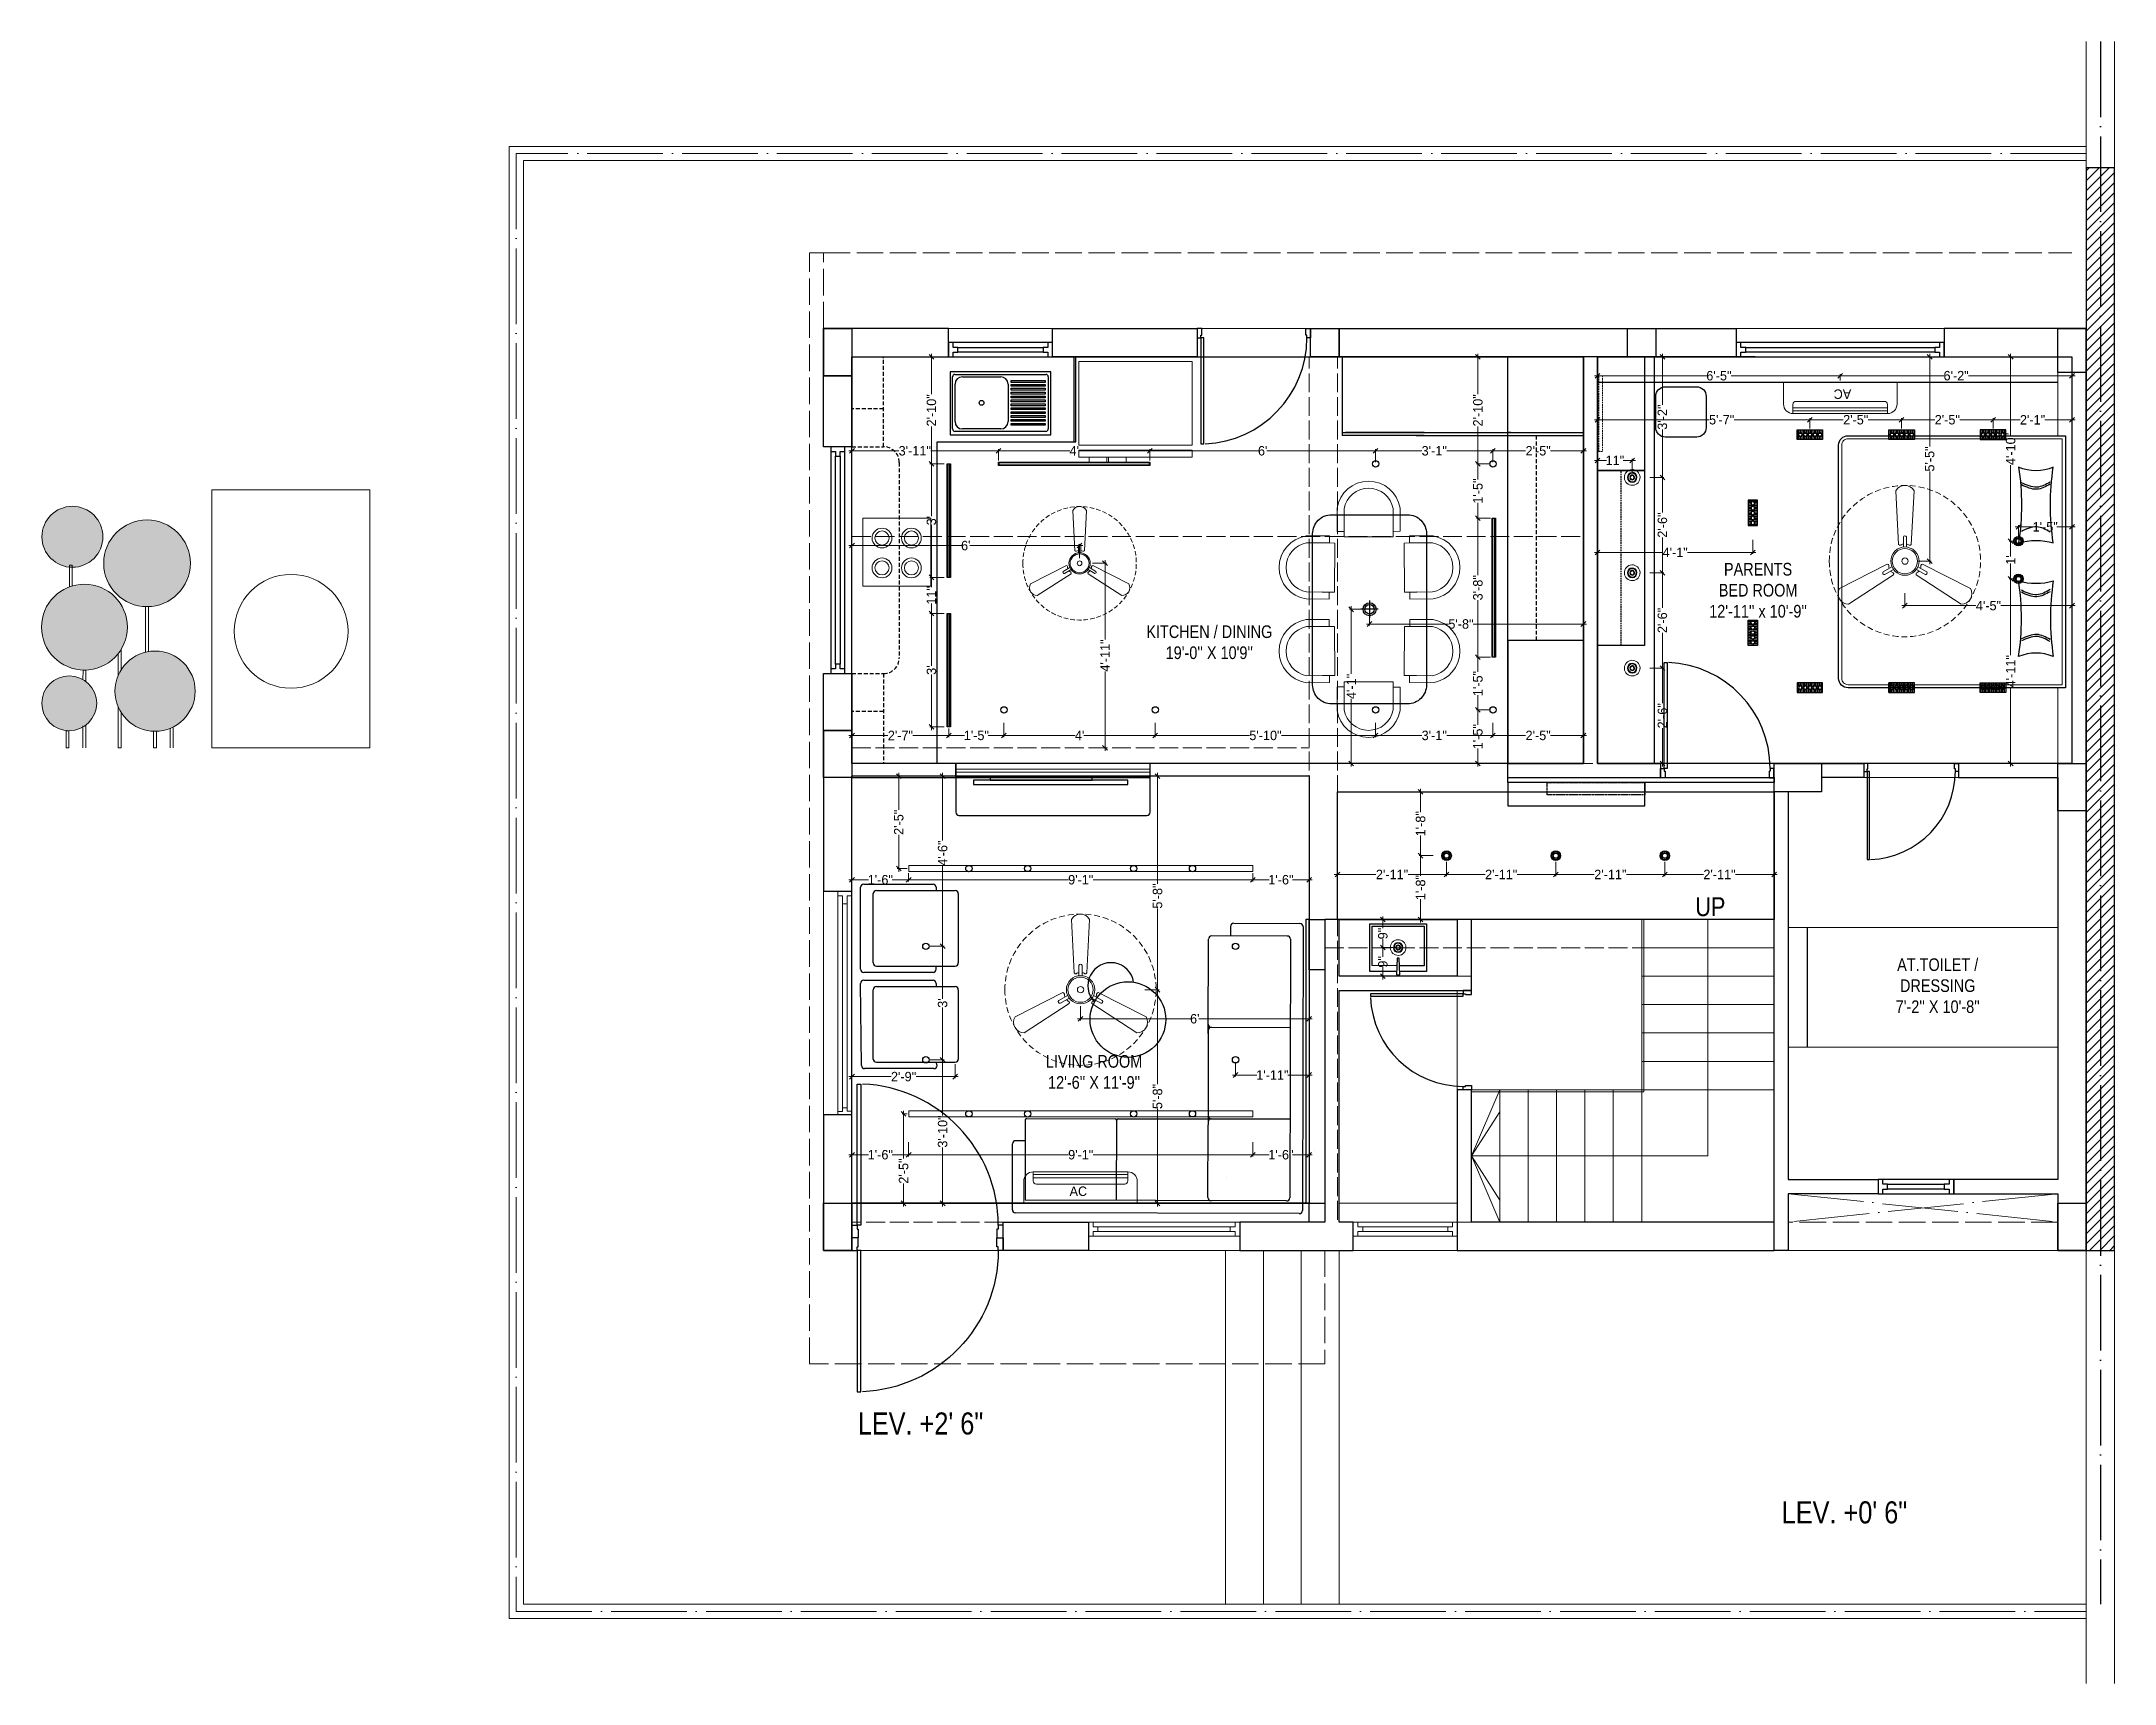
# Model space of a CAD drawing. Header units: millimetres. Extents: x 35877 to 3066687, y -650199 to -40525.
# Drawn here: x 147116 to 147774, y -179947 to -179426 of the extents above; entities that cross this region are included whole.
import ezdxf

# ---------------------------------------------------------------- set-up
doc = ezdxf.new("R2010")
doc.units = ezdxf.units.MM
doc.header["$MEASUREMENT"] = 0
doc.header["$PDMODE"] = 35
for name, pattern in [('ACAD_ISO02W100', [15, 12, -3]), ('ACAD_ISO04W100', [30, 24, -3, 0, -3]), ('DASHED', [0.75, 0.5, -0.25]), ('DASHED2', [0.375, 0.25, -0.125]), ('DASHEDX2', [1.5, 1, -0.5]), ('HIDDEN', [0.375, 0.25, -0.125])]:
    doc.linetypes.add(name, pattern=pattern)
doc.layers.get('Defpoints').update_dxf_attribs({"color": 220})
for name, color, linetype in [('AR DOOR', 40, 'Continuous'), ('AR ELE-5', 134, 'Continuous'), ('AR HATCH-7', 7, 'Continuous'), ('GROUND FLOOR  ( Text )', 251, 'Continuous'), ('str coll', 6, 'Continuous')]:
    doc.layers.add(name, color=color, linetype=linetype)
for name, color, linetype, lineweight in [('CENTERLINE ( COLUMN ) ~ DIM', 7, 'Continuous', 9), ('COLUMN', 1, 'Continuous', 30), ('dim05', 1, 'Continuous', 13), ('Dimension', 10, 'DASHEDX2', 20), ('el', 7, 'Continuous', 20), ('Electrical', 84, 'Continuous', 30), ('FALSE CEILING', 6, 'Continuous', 30), ('FIRST FLOOR ( TEXT )', 7, 'Continuous', 9), ('FUR', 250, 'Continuous', 0), ('FURNITURE', 32, 'Continuous', 9), ('furniture dimensions', 1, 'DASHED', 0), ('GROUND FLOOR', 7, 'Continuous', 9), ('GROUND FLOOR  ( HATCH )', 251, 'Continuous', 9), ('GROUND FLOOR  ( PLINE )', 251, 'Continuous', 30), ('GROUND FLOOR ( DW_RAIL )', 7, 'Continuous', 9), ('GROUND FLOOR ( STAIR )', 251, 'Continuous', 9), ('Labelling', 1, 'Continuous', 25), ('Text', 7, 'Continuous', 15), ('wall', 7, 'Continuous', 30), ('X_PLOT', 1, 'Continuous', 9), ('XX~SLAB ( BEAM )~ ( DIM )', 7, 'Continuous', 9)]:
    doc.layers.add(name, color=color, linetype=linetype, lineweight=lineweight)
doc.layers.add('XX~SLAB ( PLINE )', color=251, linetype='Continuous', plot=False)
doc.styles.add('century g', font='GOTHIC.TTF')
doc.styles.add("Cn_BT_0'-0", font='swissc.ttf')
doc.styles.add('KATHA', font='swissc.ttf')
doc.styles.add('TEXT', font='eurr____.ttf')
doc.dimstyles.new('Archana', dxfattribs={"dimtxt": 2, "dimasz": 0.75, "dimexe": 0.5, "dimexo": 0.5, "dimgap": 0, "dimtad": 0, "dimzin": 0, "dimdsep": 46, "dimlunit": 4, "dimtxsty": 'century g', "dimblk": 'OBLIQUE', "dimcen": 0, "dimdle": 1, "dimclrd": 256, "dimclre": 256, "dimclrt": 256, "dimadec": 0, "dimazin": 0, "dimtfac": 1, "dimtofl": 0, "dimtmove": 1, "dimatfit": 3, "dimfxl": 1, "dimfxlon": 1, "dimtolj": 1, "dimtzin": 0, "dimlwd": -1, "dimlwe": -1, "dimarcsym": 0})

msp = doc.modelspace()

# ---------------------------------------------------------------- texts
at = {"layer": 'FIRST FLOOR ( TEXT )', "transparency": 33554687, "char_height": 4, "attachment_point": 5, "style": 'KATHA'}
for s, insert in [("PARENTS \\PBED ROOM\\P12'-11'' x 10'-9''", (147660.676, -179599.973, -0.005)), ("KITCHEN / DINING\\P19'-0'' X 10'9''", (147486.598, -179616.464, -0.005)), ("AT.TOILET /\\PDRESSING\\P7'-2'' X 10'-8''", (147717.659, -179725.418, -0.005)), ("LIVING ROOM\\P12'-6'' X 11'-9''", (147450.052, -179752.781, -0.005))]:
    msp.add_mtext(s, dxfattribs=dict(at, insert=insert))
at = {"layer": 'GROUND FLOOR  ( Text )', "transparency": 33554687, "insert": (147645.541, -179700.376, -0.005), "char_height": 6, "attachment_point": 5, "style": "Cn_BT_0'-0"}
msp.add_mtext('UP', dxfattribs=at)
at = {"layer": 'GROUND FLOOR  ( Text )', "color": 1, "transparency": 33554687, "char_height": 7, "attachment_point": 5, "style": "Cn_BT_0'-0"}
for s, insert in [('LEV. +2\' 6"', (147394.996, -179864.333, -0.005)), ('LEV. +0\' 6"', (147688.083, -179892.541, -0.005))]:
    msp.add_mtext(s, dxfattribs=dict(at, insert=insert))

# ---------------------------------------------------------------- blocks, each defined once
blk = doc.blocks.new('profile light')
at = {"layer": 'Electrical', "color": 152, "lineweight": 30, "true_color": 0x2776bb}
for points in [[(2936.21, 2698.23), (2900.21, 2698.23), (2900.21, 2699.29), (2936.21, 2699.29)], [(2900.31, 2699.1), (2900.31, 2698.42), (2936.12, 2698.42), (2936.12, 2699.1)], [(2900.32, 2699.08), (2900.32, 2698.44), (2936.1, 2698.44), (2936.1, 2699.08)]]:
    blk.add_lwpolyline(points, close=True, dxfattribs=at)
blk = doc.blocks.new('*U116')
for points in [[(-40, 0), (0, 0), (0, 30), (10, 30), (10, 100), (-40, 100)], [(0, 0), (0, -1120), (30, -1120), (30, 0)], [(1160, 0), (1120, 0), (1120, 30), (1110, 30), (1110, 100), (1160, 100)]]:
    blk.add_lwpolyline(points, close=True)
at = {"layer": 'AR ELE-5', "linetype": 'ByBlock', "ltscale": 15}
blk.add_arc((-2, 1), 1122, 272.373, 359.9653, dxfattribs=at)
blk = doc.blocks.new('*U18')
for points in [[(0, 0), (0, 1120), (-30, 1120), (-30, 0)], [(40, 0), (0, 0), (0, -30), (-10, -30), (-10, -100), (40, -100)], [(-1160, 0), (-1120, 0), (-1120, -30), (-1110, -30), (-1110, -100), (-1160, -100)]]:
    blk.add_lwpolyline(points, close=True)
at = {"layer": 'AR ELE-5', "linetype": 'ByBlock', "ltscale": 15}
blk.add_arc((2, -1), 1122, 92.373, 179.9653, dxfattribs=at)
blk = doc.blocks.new('*U20')
for points in [[(0, 0), (0, 1120), (30, 1120), (30, 0)], [(-40, 0), (0, 0), (0, -30), (10, -30), (10, -100), (-40, -100)], [(1160, 0), (1120, 0), (1120, -30), (1110, -30), (1110, -100), (1160, -100)]]:
    blk.add_lwpolyline(points, close=True)
at = {"layer": 'AR ELE-5', "linetype": 'ByBlock', "ltscale": 15}
blk.add_arc((-2, -1), 1122, 0.0347, 87.627, dxfattribs=at)
blk = doc.blocks.new('*U25')
for points in [[(-40, 0), (0, 0), (0, 30), (10, 30), (10, 100), (-40, 100)], [(0, 0), (0, -1120), (30, -1120), (30, 0)], [(1160, 0), (1120, 0), (1120, 30), (1110, 30), (1110, 100), (1160, 100)]]:
    blk.add_lwpolyline(points, close=True)
at = {"layer": 'AR ELE-5', "linetype": 'ByBlock', "ltscale": 15}
blk.add_arc((-2, 1), 1122, 272.373, 359.9653, dxfattribs=at)
blk = doc.blocks.new('sf sfs')
at = {"layer": 'FURNITURE', "color": 9, "true_color": 0xc7c8ca, "transparency": 33554687}
blk.add_line((3348685.97, -514612.12), (3348664.42, -514612.12), dxfattribs=at)
blk.add_lwpolyline([(3348664.42, -514612.12), (3348664.42, -514590.57), (3348685.97, -514590.57), (3348685.97, -514612.12)], dxfattribs=at)
for centre, radius in [((3348670.49, -514596.83), 3.14), ((3348679.82, -514596.83), 3.14), ((3348670.49, -514596.83), 2.24), ((3348679.82, -514596.83), 2.24), ((3348670.49, -514606.3), 3.14), ((3348670.49, -514606.3), 2.24), ((3348679.82, -514606.3), 3.14), ((3348679.82, -514606.3), 2.24)]:
    blk.add_circle(centre, radius, dxfattribs=at)
blk = doc.blocks.new('SED S')
at = {"layer": 'FURNITURE', "color": 9, "true_color": 0xc7c8ca, "transparency": 33554687, "elevation": -0.07}
for points in [[(3340618.66, -514630.85), (3340618.66, -514633.06), (3340654.66, -514633.06), (3340654.66, -514630.85)], [(3340618.66, -514634.61), (3340618.66, -514661.17), (3340654.66, -514661.17), (3340654.66, -514634.61)]]:
    blk.add_lwpolyline(points, close=True, dxfattribs=at)
at = {"layer": 'FURNITURE', "color": 9, "true_color": 0xc7c8ca, "transparency": 33554687, "elevation": -0.07, "flags": 128}
for points in [[(3340639.61, -514630.85), (3340639.61, -514629.27), (3340645.24, -514629.27), (3340645.24, -514630.85)], [(3340645.71, -514630.85), (3340645.71, -514629.27), (3340651.34, -514629.27), (3340651.34, -514630.85)]]:
    blk.add_lwpolyline(points, dxfattribs=at)
blk = doc.blocks.new('SD DSD')
at = {"layer": 'FURNITURE', "color": 9, "true_color": 0xc7c8ca, "transparency": 33554687}
for p, q in [((3348486.7, -514623.32), (3348486.68, -514619.42)), ((3348502.23, -514619.34), (3348502.25, -514623.25)), ((3348483.69, -514625.26), (3348479.79, -514625.25)), ((3348483.69, -514625.26), (3348483.66, -514640.81)), ((3348486.7, -514623.32), (3348502.25, -514623.25)), ((3348505.76, -514625.26), (3348509.66, -514625.25)), ((3348505.76, -514625.26), (3348505.79, -514640.81)), ((3348479.75, -514640.8), (3348483.66, -514640.81)), ((3348509.7, -514640.8), (3348505.79, -514640.81)), ((3348479.75, -514651.77), (3348483.66, -514651.76)), ((3348483.69, -514667.31), (3348483.66, -514651.76)), ((3348505.76, -514667.31), (3348505.79, -514651.76)), ((3348509.7, -514651.77), (3348505.79, -514651.76)), ((3348483.69, -514667.31), (3348479.79, -514667.32)), ((3348486.7, -514669.25), (3348486.68, -514673.16)), ((3348486.7, -514669.25), (3348502.25, -514669.32)), ((3348502.23, -514673.23), (3348502.25, -514669.32)), ((3348505.76, -514667.31), (3348509.66, -514667.32))]:
    blk.add_line(p, q, dxfattribs=at)
at = {"layer": 'FURNITURE', "color": 9, "true_color": 0xc7c8ca, "transparency": 33554687, "flags": 128}
for points in [[(3348502.23, -514621.56), (3348504.46, -514621.55), (3348504.42, -514614.17, 0.853613), (3348484.42, -514614.22), (3348484.46, -514621.65), (3348486.68, -514621.64)], [(3348502.22, -514619.34), (3348502.23, -514621.56), (3348502.2, -514614.36, 0.835758), (3348486.65, -514614.39), (3348486.67, -514619.42), (3348486.68, -514621.64)], [(3348481.97, -514640.8), (3348481.97, -514643.02), (3348474.58, -514643.01, -0.853613), (3348474.58, -514623.01), (3348482.01, -514623.02), (3348482.01, -514625.25)], [(3348479.75, -514640.79), (3348481.97, -514640.8), (3348474.77, -514640.78, -0.835758), (3348474.76, -514625.23), (3348479.79, -514625.24), (3348482.01, -514625.25)], [(3348507.48, -514640.8), (3348507.48, -514643.02), (3348514.87, -514643.01, 0.853613), (3348514.87, -514623.01), (3348507.44, -514623.02), (3348507.44, -514625.25)], [(3348509.7, -514640.79), (3348507.48, -514640.8), (3348514.68, -514640.78, 0.835758), (3348514.69, -514625.23), (3348509.66, -514625.24), (3348507.44, -514625.25)], [(3348481.97, -514651.77), (3348481.97, -514649.55), (3348474.58, -514649.57, 0.853613), (3348474.58, -514669.57), (3348482.01, -514669.55), (3348482.01, -514667.32)], [(3348479.75, -514651.78), (3348481.97, -514651.77), (3348474.77, -514651.79, 0.835758), (3348474.76, -514667.34), (3348479.79, -514667.33), (3348482.01, -514667.33)], [(3348507.48, -514651.77), (3348507.48, -514649.55), (3348514.87, -514649.57, -0.853613), (3348514.87, -514669.57), (3348507.44, -514669.55), (3348507.44, -514667.32)], [(3348509.7, -514651.78), (3348507.48, -514651.77), (3348514.68, -514651.79, -0.835758), (3348514.69, -514667.34), (3348509.66, -514667.33), (3348507.44, -514667.33)], [(3348502.23, -514671.01), (3348504.46, -514671.02), (3348504.42, -514678.4, -0.853613), (3348484.42, -514678.36), (3348484.46, -514670.92), (3348486.68, -514670.93)], [(3348502.22, -514673.23), (3348502.23, -514671.01), (3348502.2, -514678.21, -0.835758), (3348486.65, -514678.18), (3348486.67, -514673.16), (3348486.68, -514670.93)]]:
    blk.add_lwpolyline(points, format="xyb", dxfattribs=at)
at = {"layer": 'FURNITURE', "color": 9, "lineweight": 30, "true_color": 0xc7c8ca, "transparency": 33554687}
blk.add_lwpolyline([(3348506.78, -514676.29), (3348482.68, -514676.29, -0.414214), (3348476.68, -514670.29), (3348476.68, -514622.29, -0.414214), (3348482.68, -514616.29), (3348506.78, -514616.29, -0.414214), (3348512.78, -514622.29), (3348512.78, -514670.29, -0.414214)], format="xyb", close=True, dxfattribs=at)
blk = doc.blocks.new('fan')
at = {"layer": 'Electrical', "lineweight": 15, "ltscale": 20}
for p, q in [((3300835.29, -509900.78), (3300836.47, -509923.43)), ((3300841.81, -509923.43), (3300842.99, -509900.78)), ((3300838.47, -509924.57), (3300838.47, -509920.25)), ((3300839.81, -509920.28), (3300839.81, -509924.57)), ((3300831.66, -509931.77), (3300811.45, -509942.07)), ((3300829.93, -509935.08), (3300833.64, -509932.93)), ((3300844.64, -509932.93), (3300848.38, -509935.09)), ((3300866.83, -509942.07), (3300846.62, -509931.77)), ((3300815.3, -509948.74), (3300834.33, -509936.39)), ((3300834.31, -509934.09), (3300830.57, -509936.25)), ((3300843.95, -509936.39), (3300862.98, -509948.74)), ((3300847.68, -509936.23), (3300843.97, -509934.09))]:
    blk.add_line(p, q, dxfattribs=at)
at = {"layer": 'Electrical', "linetype": 'DASHED', "lineweight": 15, "ltscale": 5}
blk.add_circle((3300839.14, -509930.53), 32, dxfattribs=at)
at = {"layer": 'Electrical', "lineweight": 15, "ltscale": 20}
for centre, major_axis, start_param, end_param in [((3300839.14, -509902.94), (3.12, 3.12), -0.272136, 1.842967), ((3300839.14, -509930.53), (4.24, -4.24), 3.14161, 9.424795), ((3300839.14, -509930.53), (3.77, -3.77), 1.749190548672175e-05, 6.283202799085073), ((3300837.1, -509923.08), (0.51, 0.51), 2.863014, 4.257784), ((3300839.14, -509926.42), (2.27, -2.27), 2.565057, 2.951308), ((3300839.13, -509920.5), (0.501, 0.501), -0.465536, 1.983618), ((3300839.14, -509926.42), (2.27, 2.27), 0.19032, 0.57657), ((3300841.18, -509923.08), (0.51, -0.51), 5.167028, 6.561799), ((3300831.67, -509932.49), (0.51, -0.51), 0.978238, 2.373008), ((3300835.59, -509932.58), (2.27, -2.27), 3.855511, 4.241762), ((3300839.14, -509930.53), (0.943, 0.943), 1.570814, 7.853999), ((3300842.69, -509932.58), (2.27, 2.27), 5.183051, 5.569301), ((3300846.61, -509932.49), (0.51, -0.51), 2.339416, 3.734186), ((3300815.25, -509944.32), (3.12, -3.12), 3.393055, 5.508159), ((3300830.46, -509935.55), (0.501, -0.501), 3.199655, 5.648809), ((3300835.59, -509932.58), (2.27, -2.27), 4.659452, 5.045703), ((3300833.71, -509936.02), (0.51, 0.51), -1.325776, 0.068994), ((3300844.57, -509936.02), (0.51, -0.51), 3.072633, 4.467404), ((3300842.69, -509932.58), (2.27, 2.27), 4.37911, 4.765361), ((3300847.83, -509935.54), (0.501, 0.501), 3.723254, 6.172408), ((3300863.03, -509944.32), (3.12, -3.12), 5.48745, 7.602554)]:
    blk.add_ellipse(centre, major_axis=major_axis, ratio=1, start_param=start_param, end_param=end_param, dxfattribs=at)
blk = doc.blocks.new('ac paln')
at = {"layer": 'Electrical', "lineweight": 15}
for p, q in [((389238.69, -37646.36), (389238.69, -37610.34)), ((389238.69, -37610.34), (389245.67, -37610.34)), ((389244.81, -37642.35), (389244.81, -37614.35)), ((389245.81, -37613.35), (389248.68, -37613.35)), ((389246.82, -37643.35), (389246.82, -37613.35)), ((389247.82, -37643.35), (389247.82, -37613.35)), ((389248.68, -37613.35), (389248.68, -37643.35)), ((389248.68, -37643.35), (389248.68, -37613.35)), ((389245.67, -37646.36), (389238.69, -37646.36)), ((389245.81, -37643.35), (389248.68, -37643.35)), ((389248.68, -37643.35), (389248.68, -37643.35))]:
    blk.add_line(p, q, dxfattribs=at)
for centre, start, end in [((389245.67, -37613.35), 0, 90), ((389245.67, -37643.35), 270, 0)]:
    blk.add_arc(centre, 3.01, start, end, dxfattribs=at)
at = {"layer": 'Electrical', "lineweight": 15, "extrusion": (0, 0, -1)}
for centre, start_param, end_param in [((389245.81, -37614.35), -0.785398, 0.785398), ((389245.81, -37642.35), 3.926991, 5.497787)]:
    blk.add_ellipse(centre, major_axis=(-0.71, 0.71), ratio=1, start_param=start_param, end_param=end_param, dxfattribs=at)
at = {"layer": 'Text', "style": 'TEXT'}
blk.add_text('AC', height=3, rotation=270, dxfattribs=at).set_placement((389241.02, -37624.87))
blk = doc.blocks.new('_Oblique')
at = {"layer": 'wall', "color": 0, "lineweight": -2}
blk.add_line((-0.5, -0.5), (0.5, 0.5), dxfattribs=at)
blk = doc.blocks.new('*D638')
at = {"layer": 'Defpoints', "color": 0, "linetype": 'Continuous', "lineweight": 0, "transparency": 16777216}
for p in [(147571.81, -179621.2), (147577.17, -179621.2, 0), (147576.56, -179637.9)]:
    blk.add_point(p, dxfattribs=at)
at = {"layer": 'furniture dimensions', "color": 5, "linetype": 'Continuous', "transparency": 16777216}
for p, q in [((147575.81, -179621.2), (147571.31, -179621.2)), ((147571.81, -179620.2), (147571.81, -179625.83)), ((147571.81, -179638.9), (147571.81, -179633.27))]:
    blk.add_line(p, q, dxfattribs=at)
at = {"layer": 'furniture dimensions', "color": 5, "linetype": 'ByBlock', "transparency": 16777216}
blk.add_line((147575.81, -179637.9), (147571.31, -179637.9), dxfattribs=at)
at = {"layer": 'furniture dimensions', "color": 5, "linetype": 'Continuous', "transparency": 16777216, "xscale": 1.5, "yscale": 1.5, "zscale": 1.5}
for p, rotation in [((147571.81, -179621.2), 90), ((147571.81, -179637.9), 270)]:
    blk.add_blockref('_Oblique', p, dxfattribs=dict(at, rotation=rotation))
at = {"layer": 'furniture dimensions', "linetype": 'Continuous', "lineweight": 0, "transparency": 16777216, "insert": (147571.81, -179629.55), "char_height": 3, "attachment_point": 5, "rotation": 90, "style": 'century g'}
blk.add_mtext('\\A1;1\'-5"', dxfattribs=at)
blk = doc.blocks.new('*D639')
at = {"layer": 'Defpoints', "color": 0, "linetype": 'Continuous', "lineweight": 0, "transparency": 16777216}
for p in [(147576.56, -179559.86), (147571.81, -179577.12), (147576.28, -179577.12, 0)]:
    blk.add_point(p, dxfattribs=at)
at = {"layer": 'furniture dimensions', "color": 5, "linetype": 'ByBlock', "transparency": 16777216}
blk.add_line((147575.81, -179559.86), (147571.31, -179559.86), dxfattribs=at)
at = {"layer": 'furniture dimensions', "color": 5, "linetype": 'Continuous', "transparency": 16777216}
for p, q in [((147571.81, -179558.86), (147571.81, -179564.77)), ((147571.81, -179578.12), (147571.81, -179572.21)), ((147575.78, -179577.12), (147571.31, -179577.12))]:
    blk.add_line(p, q, dxfattribs=at)
at = {"layer": 'furniture dimensions', "color": 5, "linetype": 'Continuous', "transparency": 16777216, "xscale": 1.5, "yscale": 1.5, "zscale": 1.5}
for p, rotation in [((147571.81, -179559.86), 90), ((147571.81, -179577.12), 270)]:
    blk.add_blockref('_Oblique', p, dxfattribs=dict(at, rotation=rotation))
at = {"layer": 'furniture dimensions', "linetype": 'Continuous', "lineweight": 0, "transparency": 16777216, "insert": (147571.81, -179568.49), "char_height": 3, "attachment_point": 5, "rotation": 90, "style": 'century g'}
blk.add_mtext('\\A1;1\'-5"', dxfattribs=at)
blk = doc.blocks.new('*D640')
at = {"layer": 'Defpoints', "color": 0, "linetype": 'Continuous', "lineweight": 0, "transparency": 16777216}
for p in [(147373.25, -179777.19, -0.01), (147391.23, -179774.5, -0.01), (147391.23, -179779.04)]:
    blk.add_point(p, dxfattribs=at)
at = {"layer": 'furniture dimensions', "color": 5, "linetype": 'ByBlock', "transparency": 16777216}
blk.add_line((147373.25, -179777.69), (147373.25, -179779.54), dxfattribs=at)
at = {"layer": 'furniture dimensions', "color": 5, "linetype": 'Continuous', "transparency": 16777216}
for p, q in [((147391.23, -179775.04), (147391.23, -179779.54)), ((147372.25, -179779.04), (147378.52, -179779.04)), ((147392.23, -179779.04), (147385.96, -179779.04))]:
    blk.add_line(p, q, dxfattribs=at)
at = {"layer": 'furniture dimensions', "color": 5, "linetype": 'Continuous', "transparency": 16777216, "xscale": 1.5, "yscale": 1.5, "zscale": 1.5, "rotation": 180}
blk.add_blockref('_Oblique', (147373.25, -179779.04), dxfattribs=at)
at = {"layer": 'furniture dimensions', "color": 5, "linetype": 'Continuous', "transparency": 16777216, "xscale": 1.5, "yscale": 1.5, "zscale": 1.5}
blk.add_blockref('_Oblique', (147391.23, -179779.04), dxfattribs=at)
at = {"layer": 'furniture dimensions', "linetype": 'Continuous', "lineweight": 0, "transparency": 16777216, "insert": (147382.24, -179779.04), "char_height": 3, "attachment_point": 5, "style": 'century g'}
blk.add_mtext('\\A1;1\'-6"', dxfattribs=at)
blk = doc.blocks.new('*D641')
at = {"layer": 'Defpoints', "color": 0, "linetype": 'Continuous', "lineweight": 0, "transparency": 16777216}
for p in [(147391.23, -179774.5, -0.01), (147500.38, -179774.5, -0.01), (147500.38, -179779.04)]:
    blk.add_point(p, dxfattribs=at)
at = {"layer": 'furniture dimensions', "color": 5, "linetype": 'ByBlock', "transparency": 16777216}
blk.add_line((147391.23, -179775.04), (147391.23, -179779.54), dxfattribs=at)
at = {"layer": 'furniture dimensions', "color": 5, "linetype": 'Continuous', "transparency": 16777216}
for p, q in [((147500.38, -179775.04), (147500.38, -179779.54)), ((147390.23, -179779.04), (147441.89, -179779.04)), ((147501.38, -179779.04), (147449.72, -179779.04))]:
    blk.add_line(p, q, dxfattribs=at)
at = {"layer": 'furniture dimensions', "color": 5, "linetype": 'Continuous', "transparency": 16777216, "xscale": 1.5, "yscale": 1.5, "zscale": 1.5, "rotation": 180}
blk.add_blockref('_Oblique', (147391.23, -179779.04), dxfattribs=at)
at = {"layer": 'furniture dimensions', "color": 5, "linetype": 'Continuous', "transparency": 16777216, "xscale": 1.5, "yscale": 1.5, "zscale": 1.5}
blk.add_blockref('_Oblique', (147500.38, -179779.04), dxfattribs=at)
at = {"layer": 'furniture dimensions', "linetype": 'Continuous', "lineweight": 0, "transparency": 16777216, "insert": (147445.81, -179779.04), "char_height": 3, "attachment_point": 5, "style": 'century g'}
blk.add_mtext('\\A1;9\'-1"', dxfattribs=at)
blk = doc.blocks.new('*D642')
at = {"layer": 'Defpoints', "color": 0, "linetype": 'Continuous', "lineweight": 0, "transparency": 16777216}
for p in [(147500.38, -179774.5, -0.01), (147518.25, -179774.5, -0.01), (147518.25, -179779.04)]:
    blk.add_point(p, dxfattribs=at)
at = {"layer": 'furniture dimensions', "color": 5, "linetype": 'ByBlock', "transparency": 16777216}
blk.add_line((147500.38, -179775.04), (147500.38, -179779.54), dxfattribs=at)
at = {"layer": 'furniture dimensions', "color": 5, "linetype": 'Continuous', "transparency": 16777216}
for p, q in [((147518.25, -179775.04), (147518.25, -179779.54)), ((147499.38, -179779.04), (147505.59, -179779.04)), ((147519.25, -179779.04), (147513.04, -179779.04))]:
    blk.add_line(p, q, dxfattribs=at)
at = {"layer": 'furniture dimensions', "color": 5, "linetype": 'Continuous', "transparency": 16777216, "xscale": 1.5, "yscale": 1.5, "zscale": 1.5, "rotation": 180}
blk.add_blockref('_Oblique', (147500.38, -179779.04), dxfattribs=at)
at = {"layer": 'furniture dimensions', "color": 5, "linetype": 'Continuous', "transparency": 16777216, "xscale": 1.5, "yscale": 1.5, "zscale": 1.5}
blk.add_blockref('_Oblique', (147518.25, -179779.04), dxfattribs=at)
at = {"layer": 'furniture dimensions', "linetype": 'Continuous', "lineweight": 0, "transparency": 16777216, "insert": (147509.31, -179779.04), "char_height": 3, "attachment_point": 5, "style": 'century g'}
blk.add_mtext('\\A1;1\'-6"', dxfattribs=at)
blk = doc.blocks.new('*D643')
at = {"layer": 'Defpoints', "color": 0, "linetype": 'Continuous', "lineweight": 0, "transparency": 16777216}
for p in [(147391.23, -179766.05), (147389.63, -179794.44), (147391.23, -179794.44, -0.01)]:
    blk.add_point(p, dxfattribs=at)
at = {"layer": 'furniture dimensions', "color": 5, "linetype": 'ByBlock', "transparency": 16777216}
blk.add_line((147390.73, -179766.05), (147389.13, -179766.05), dxfattribs=at)
at = {"layer": 'furniture dimensions', "color": 5, "linetype": 'Continuous', "transparency": 16777216}
for p, q in [((147389.63, -179765.05), (147389.63, -179780.25)), ((147389.63, -179795.44), (147389.63, -179788.16)), ((147390.73, -179794.44), (147389.13, -179794.44))]:
    blk.add_line(p, q, dxfattribs=at)
at = {"layer": 'furniture dimensions', "color": 5, "linetype": 'Continuous', "transparency": 16777216, "xscale": 1.5, "yscale": 1.5, "zscale": 1.5}
for p, rotation in [((147389.63, -179766.05), 90), ((147389.63, -179794.44), 270)]:
    blk.add_blockref('_Oblique', p, dxfattribs=dict(at, rotation=rotation))
at = {"layer": 'furniture dimensions', "linetype": 'Continuous', "lineweight": 0, "transparency": 16777216, "insert": (147389.63, -179784.2), "char_height": 3, "attachment_point": 5, "rotation": 90, "style": 'century g'}
blk.add_mtext('\\A1;2\'-5"', dxfattribs=at)
blk = doc.blocks.new('*D644')
at = {"layer": 'Defpoints', "color": 0, "linetype": 'Continuous', "lineweight": 0, "transparency": 16777216}
for p in [(147396.68, -179748.9, -0.01), (147396.68, -179794.44, -0.01), (147402.01, -179794.44)]:
    blk.add_point(p, dxfattribs=at)
at = {"layer": 'furniture dimensions', "color": 5, "linetype": 'ByBlock', "transparency": 16777216}
blk.add_line((147398.01, -179748.9), (147402.51, -179748.9), dxfattribs=at)
at = {"layer": 'furniture dimensions', "color": 5, "linetype": 'Continuous', "transparency": 16777216}
for p, q in [((147402.01, -179747.9), (147402.01, -179766.57)), ((147402.01, -179795.44), (147402.01, -179776.77)), ((147398.01, -179794.44), (147402.51, -179794.44))]:
    blk.add_line(p, q, dxfattribs=at)
at = {"layer": 'furniture dimensions', "color": 5, "linetype": 'Continuous', "transparency": 16777216, "xscale": 1.5, "yscale": 1.5, "zscale": 1.5}
for p, rotation in [((147402.01, -179748.9), 90), ((147402.01, -179794.44), 270)]:
    blk.add_blockref('_Oblique', p, dxfattribs=dict(at, rotation=rotation))
at = {"layer": 'furniture dimensions', "linetype": 'Continuous', "lineweight": 0, "transparency": 16777216, "insert": (147402.01, -179771.67), "char_height": 3, "attachment_point": 5, "rotation": 90, "style": 'century g'}
blk.add_mtext('\\A1;3\'-10"', dxfattribs=at)
blk = doc.blocks.new('*D645')
at = {"layer": 'Defpoints', "color": 0, "linetype": 'Continuous', "lineweight": 0, "transparency": 16777216}
for p in [(147396.68, -179712.9, -0.01), (147402.01, -179712.9), (147396.68, -179748.9, -0.01)]:
    blk.add_point(p, dxfattribs=at)
at = {"layer": 'furniture dimensions', "color": 5, "linetype": 'Continuous', "transparency": 16777216}
for p, q in [((147402.01, -179711.9), (147402.01, -179729.54)), ((147398.01, -179712.9), (147402.51, -179712.9)), ((147402.01, -179749.9), (147402.01, -179732.27))]:
    blk.add_line(p, q, dxfattribs=at)
at = {"layer": 'furniture dimensions', "color": 5, "linetype": 'ByBlock', "transparency": 16777216}
blk.add_line((147398.01, -179748.9), (147402.51, -179748.9), dxfattribs=at)
at = {"layer": 'furniture dimensions', "color": 5, "linetype": 'Continuous', "transparency": 16777216, "xscale": 1.5, "yscale": 1.5, "zscale": 1.5}
for p, rotation in [((147402.01, -179712.9), 90), ((147402.01, -179748.9), 270)]:
    blk.add_blockref('_Oblique', p, dxfattribs=dict(at, rotation=rotation))
at = {"layer": 'furniture dimensions', "linetype": 'Continuous', "lineweight": 0, "transparency": 16777216, "insert": (147402.01, -179730.9), "char_height": 3, "attachment_point": 5, "rotation": 90, "style": 'century g'}
blk.add_mtext("\\A1;3'", dxfattribs=at)
blk = doc.blocks.new('*D646')
at = {"layer": 'Defpoints', "color": 0, "linetype": 'Continuous', "lineweight": 0, "transparency": 16777216}
for p in [(147396.68, -179658.9, -0.01), (147402.01, -179658.9), (147396.68, -179712.9, -0.01)]:
    blk.add_point(p, dxfattribs=at)
at = {"layer": 'furniture dimensions', "color": 5, "linetype": 'Continuous', "transparency": 16777216}
for p, q in [((147398.01, -179658.9), (147402.51, -179658.9)), ((147402.01, -179657.9), (147402.01, -179679.38)), ((147402.01, -179713.9), (147402.01, -179687.31))]:
    blk.add_line(p, q, dxfattribs=at)
at = {"layer": 'furniture dimensions', "color": 5, "linetype": 'ByBlock', "transparency": 16777216}
blk.add_line((147398.01, -179712.9), (147402.51, -179712.9), dxfattribs=at)
at = {"layer": 'furniture dimensions', "color": 5, "linetype": 'Continuous', "transparency": 16777216, "xscale": 1.5, "yscale": 1.5, "zscale": 1.5}
for p, rotation in [((147402.01, -179658.9), 90), ((147402.01, -179712.9), 270)]:
    blk.add_blockref('_Oblique', p, dxfattribs=dict(at, rotation=rotation))
at = {"layer": 'furniture dimensions', "linetype": 'Continuous', "lineweight": 0, "transparency": 16777216, "insert": (147402.01, -179683.35), "char_height": 3, "attachment_point": 5, "rotation": 90, "style": 'century g'}
blk.add_mtext('\\A1;4\'-6"', dxfattribs=at)
blk = doc.blocks.new('*D647')
at = {"layer": 'Defpoints', "color": 0, "linetype": 'Continuous', "lineweight": 0, "transparency": 16777216}
for p in [(147373.25, -179750.66, -0.01), (147405.98, -179748.68, -0.01), (147405.98, -179754.26)]:
    blk.add_point(p, dxfattribs=at)
at = {"layer": 'furniture dimensions', "color": 5, "linetype": 'ByBlock', "transparency": 16777216}
blk.add_line((147373.25, -179751.16), (147373.25, -179754.76), dxfattribs=at)
at = {"layer": 'furniture dimensions', "color": 5, "linetype": 'Continuous', "transparency": 16777216}
for p, q in [((147405.98, -179750.26), (147405.98, -179754.76)), ((147372.25, -179754.26), (147385.66, -179754.26)), ((147406.98, -179754.26), (147393.57, -179754.26))]:
    blk.add_line(p, q, dxfattribs=at)
at = {"layer": 'furniture dimensions', "color": 5, "linetype": 'Continuous', "transparency": 16777216, "xscale": 1.5, "yscale": 1.5, "zscale": 1.5, "rotation": 180}
blk.add_blockref('_Oblique', (147373.25, -179754.26), dxfattribs=at)
at = {"layer": 'furniture dimensions', "color": 5, "linetype": 'Continuous', "transparency": 16777216, "xscale": 1.5, "yscale": 1.5, "zscale": 1.5}
blk.add_blockref('_Oblique', (147405.98, -179754.26), dxfattribs=at)
at = {"layer": 'furniture dimensions', "linetype": 'Continuous', "lineweight": 0, "transparency": 16777216, "insert": (147389.62, -179754.26), "char_height": 3, "attachment_point": 5, "style": 'century g'}
blk.add_mtext('\\A1;2\'-9"', dxfattribs=at)
blk = doc.blocks.new('*D648')
at = {"layer": 'Defpoints', "color": 0, "linetype": 'Continuous', "lineweight": 0, "transparency": 16777216}
for p in [(147494.93, -179748.9, -0.01), (147518.25, -179748.9, -0.01), (147518.25, -179753.74)]:
    blk.add_point(p, dxfattribs=at)
at = {"layer": 'furniture dimensions', "color": 5, "linetype": 'ByBlock', "transparency": 16777216}
blk.add_line((147494.93, -179749.74), (147494.93, -179754.24), dxfattribs=at)
at = {"layer": 'furniture dimensions', "color": 5, "linetype": 'Continuous', "transparency": 16777216}
for p, q in [((147518.25, -179749.74), (147518.25, -179754.24)), ((147493.93, -179753.74), (147501.71, -179753.74)), ((147519.25, -179753.74), (147511.47, -179753.74))]:
    blk.add_line(p, q, dxfattribs=at)
at = {"layer": 'furniture dimensions', "color": 5, "linetype": 'Continuous', "transparency": 16777216, "xscale": 1.5, "yscale": 1.5, "zscale": 1.5, "rotation": 180}
blk.add_blockref('_Oblique', (147494.93, -179753.74), dxfattribs=at)
at = {"layer": 'furniture dimensions', "color": 5, "linetype": 'Continuous', "transparency": 16777216, "xscale": 1.5, "yscale": 1.5, "zscale": 1.5}
blk.add_blockref('_Oblique', (147518.25, -179753.74), dxfattribs=at)
at = {"layer": 'furniture dimensions', "linetype": 'Continuous', "lineweight": 0, "transparency": 16777216, "insert": (147506.59, -179753.74), "char_height": 3, "attachment_point": 5, "style": 'century g'}
blk.add_mtext('\\A1;1\'-11"', dxfattribs=at)
blk = doc.blocks.new('*D649')
at = {"layer": 'Defpoints', "color": 0, "linetype": 'Continuous', "lineweight": 0, "transparency": 16777216}
for p in [(147388.1, -179658.9), (147391.23, -179658.9, -0.01), (147391.23, -179688.24, -0.01)]:
    blk.add_point(p, dxfattribs=at)
at = {"layer": 'furniture dimensions', "color": 5, "linetype": 'Continuous', "transparency": 16777216}
for p, q in [((147390.73, -179658.9), (147387.6, -179658.9)), ((147388.1, -179657.9), (147388.1, -179669.61)), ((147388.1, -179689.24), (147388.1, -179677.53))]:
    blk.add_line(p, q, dxfattribs=at)
at = {"layer": 'furniture dimensions', "color": 5, "linetype": 'ByBlock', "transparency": 16777216}
blk.add_line((147390.73, -179688.24), (147387.6, -179688.24), dxfattribs=at)
at = {"layer": 'furniture dimensions', "color": 5, "linetype": 'Continuous', "transparency": 16777216, "xscale": 1.5, "yscale": 1.5, "zscale": 1.5}
for p, rotation in [((147388.1, -179658.9), 90), ((147388.1, -179688.24), 270)]:
    blk.add_blockref('_Oblique', p, dxfattribs=dict(at, rotation=rotation))
at = {"layer": 'furniture dimensions', "linetype": 'Continuous', "lineweight": 0, "transparency": 16777216, "insert": (147388.1, -179673.57), "char_height": 3, "attachment_point": 5, "rotation": 90, "style": 'century g'}
blk.add_mtext('\\A1;2\'-5"', dxfattribs=at)
blk = doc.blocks.new('*D650')
at = {"layer": 'Defpoints', "color": 0, "linetype": 'Continuous', "lineweight": 0, "transparency": 16777216}
for p in [(147373.25, -179689.18, -0.01), (147373.25, -179691.8), (147391.23, -179689.18, -0.01)]:
    blk.add_point(p, dxfattribs=at)
at = {"layer": 'furniture dimensions', "color": 5, "linetype": 'Continuous', "transparency": 16777216}
for p, q in [((147372.25, -179691.8), (147378.52, -179691.8)), ((147373.25, -179689.68), (147373.25, -179692.3)), ((147392.23, -179691.8), (147385.96, -179691.8))]:
    blk.add_line(p, q, dxfattribs=at)
at = {"layer": 'furniture dimensions', "color": 5, "linetype": 'ByBlock', "transparency": 16777216}
blk.add_line((147391.23, -179689.68), (147391.23, -179692.3), dxfattribs=at)
at = {"layer": 'furniture dimensions', "color": 5, "linetype": 'Continuous', "transparency": 16777216, "xscale": 1.5, "yscale": 1.5, "zscale": 1.5, "rotation": 180}
blk.add_blockref('_Oblique', (147373.25, -179691.8), dxfattribs=at)
at = {"layer": 'furniture dimensions', "color": 5, "linetype": 'Continuous', "transparency": 16777216, "xscale": 1.5, "yscale": 1.5, "zscale": 1.5}
blk.add_blockref('_Oblique', (147391.23, -179691.8), dxfattribs=at)
at = {"layer": 'furniture dimensions', "linetype": 'Continuous', "lineweight": 0, "transparency": 16777216, "insert": (147382.24, -179691.8), "char_height": 3, "attachment_point": 5, "style": 'century g'}
blk.add_mtext('\\A1;1\'-6"', dxfattribs=at)
blk = doc.blocks.new('*D651')
at = {"layer": 'Defpoints', "color": 0, "linetype": 'Continuous', "lineweight": 0, "transparency": 16777216}
for p in [(147391.23, -179689.18, -0.01), (147500.38, -179689.18, -0.01), (147500.38, -179691.8)]:
    blk.add_point(p, dxfattribs=at)
at = {"layer": 'furniture dimensions', "color": 5, "linetype": 'Continuous', "transparency": 16777216}
for p, q in [((147390.23, -179691.8), (147441.89, -179691.8)), ((147501.38, -179691.8), (147449.72, -179691.8)), ((147500.38, -179689.68), (147500.38, -179692.3))]:
    blk.add_line(p, q, dxfattribs=at)
at = {"layer": 'furniture dimensions', "color": 5, "linetype": 'ByBlock', "transparency": 16777216}
blk.add_line((147391.23, -179689.68), (147391.23, -179692.3), dxfattribs=at)
at = {"layer": 'furniture dimensions', "color": 5, "linetype": 'Continuous', "transparency": 16777216, "xscale": 1.5, "yscale": 1.5, "zscale": 1.5, "rotation": 180}
blk.add_blockref('_Oblique', (147391.23, -179691.8), dxfattribs=at)
at = {"layer": 'furniture dimensions', "color": 5, "linetype": 'Continuous', "transparency": 16777216, "xscale": 1.5, "yscale": 1.5, "zscale": 1.5}
blk.add_blockref('_Oblique', (147500.38, -179691.8), dxfattribs=at)
at = {"layer": 'furniture dimensions', "linetype": 'Continuous', "lineweight": 0, "transparency": 16777216, "insert": (147445.81, -179691.8), "char_height": 3, "attachment_point": 5, "style": 'century g'}
blk.add_mtext('\\A1;9\'-1"', dxfattribs=at)
blk = doc.blocks.new('*D652')
at = {"layer": 'Defpoints', "color": 0, "linetype": 'Continuous', "lineweight": 0, "transparency": 16777216}
for p in [(147500.38, -179689.18, -0.01), (147518.25, -179689.18, -0.01), (147518.25, -179691.8)]:
    blk.add_point(p, dxfattribs=at)
at = {"layer": 'furniture dimensions', "color": 5, "linetype": 'Continuous', "transparency": 16777216}
for p, q in [((147499.38, -179691.8), (147505.59, -179691.8)), ((147519.25, -179691.8), (147513.04, -179691.8)), ((147518.25, -179689.68), (147518.25, -179692.3))]:
    blk.add_line(p, q, dxfattribs=at)
at = {"layer": 'furniture dimensions', "color": 5, "linetype": 'ByBlock', "transparency": 16777216}
blk.add_line((147500.38, -179689.68), (147500.38, -179692.3), dxfattribs=at)
at = {"layer": 'furniture dimensions', "color": 5, "linetype": 'Continuous', "transparency": 16777216, "xscale": 1.5, "yscale": 1.5, "zscale": 1.5, "rotation": 180}
blk.add_blockref('_Oblique', (147500.38, -179691.8), dxfattribs=at)
at = {"layer": 'furniture dimensions', "color": 5, "linetype": 'Continuous', "transparency": 16777216, "xscale": 1.5, "yscale": 1.5, "zscale": 1.5}
blk.add_blockref('_Oblique', (147518.25, -179691.8), dxfattribs=at)
at = {"layer": 'furniture dimensions', "linetype": 'Continuous', "lineweight": 0, "transparency": 16777216, "insert": (147509.31, -179691.8), "char_height": 3, "attachment_point": 5, "style": 'century g'}
blk.add_mtext('\\A1;1\'-6"', dxfattribs=at)
blk = doc.blocks.new('asaasd')
at = {"layer": 'Electrical', "color": 5, "lineweight": 5, "ltscale": 8}
blk.add_ellipse((4539.27, 3683.15), major_axis=(1.69, -1.84), ratio=1, start_param=-0.785398, end_param=5.497787, dxfattribs=at)
at = {"layer": 'Electrical', "color": 5, "ltscale": 8}
for major_axis, start_param, end_param in [((1.02, -1.1), -0.785398, 5.497787), ((-1.01, -0.93), 0.785398, 7.068583), ((-0.544, -0.501), 0.785398, 7.068583), ((-0.453, -0.417), 0.785398, 7.068583)]:
    blk.add_ellipse((4539.27, 3683.15), major_axis=major_axis, ratio=1, start_param=start_param, end_param=end_param, dxfattribs=at)
blk = doc.blocks.new('HYTJUK')
at = {"layer": 'Electrical', "lineweight": -3, "true_color": 0x000000}
h = blk.add_hatch(dxfattribs=at)
h.set_pattern_fill('ANSI31', color=18, scale=4, angle=225)
h.set_pattern_definition([(270, (141588.84366, -3593.0246), (0.5, -2e-16), [])])
h.paths.add_polyline_path([(128595.32, 17374.81), (128596.19, 17375.86, -0.675401), (128596.65, 17377, -0.15536), (128597.03, 17376.88), (128597.65, 17377.63), (128597.65, 17377.81), (128589.56, 17377.81), (128589.56, 17374.81)])
h.paths.add_polyline_path([(128590.43, 17375.68, -1), (128590.43, 17377, -1)], flags=16)
h.paths.add_polyline_path([(128591.98, 17377, -1), (128591.98, 17375.68, -1)], flags=16)
h.paths.add_polyline_path([(128590.43, 17375.81, -1), (128590.43, 17376.87, -1)], flags=0)
h.paths.add_polyline_path([(128591.98, 17376.87, -1), (128591.98, 17375.81, -1)], flags=0)
h.paths.add_polyline_path([(128593.54, 17377, -1), (128593.54, 17375.68, -1)], flags=16)
h.paths.add_polyline_path([(128593.54, 17376.87, -1), (128593.54, 17375.81, -1)], flags=0)
h.paths.add_polyline_path([(128595.09, 17377, -1), (128595.09, 17375.68, -1)], flags=16)
h.paths.add_polyline_path([(128595.09, 17376.87, -1), (128595.09, 17375.81, -1)], flags=0)
h.paths.add_polyline_path([(128596.19, 17375.86), (128595.32, 17374.81), (128597.65, 17374.81), (128597.65, 17377.63), (128597.03, 17376.88, -0.731062), (128596.65, 17375.68, -0.193744)], flags=17)
at = {"layer": 'Electrical', "color": 240, "true_color": 0xed1f24}
blk.add_lwpolyline([(128597.65, 17374.81), (128589.56, 17374.81), (128589.56, 17377.81), (128597.65, 17377.81)], close=True, dxfattribs=at)
at = {"layer": 'Electrical', "color": 18, "lineweight": -3, "true_color": 0x000000}
for centre, radius in [((128590.43, 17376.34), 0.662), ((128590.43, 17376.34), 0.53), ((128591.98, 17376.34), 0.662), ((128591.98, 17376.34), 0.53), ((128593.54, 17376.34), 0.662), ((128593.54, 17376.34), 0.53), ((128595.09, 17376.34), 0.662), ((128595.09, 17376.34), 0.53), ((128596.65, 17376.34), 0.662), ((128596.65, 17376.34), 0.53)]:
    blk.add_circle(centre, radius, dxfattribs=at)
blk = doc.blocks.new('*D653')
at = {"layer": 'Defpoints', "color": 0, "linetype": 'Continuous', "lineweight": 0, "transparency": 16777216}
for p in [(147373.25, -179645.9, -0.01), (147403.96, -179643.29, 0.01), (147403.96, -179646.02)]:
    blk.add_point(p, dxfattribs=at)
at = {"layer": 'furniture dimensions', "color": 5, "linetype": 'Continuous', "transparency": 16777216}
for p, q in [((147372.25, -179646.02), (147384.65, -179646.02)), ((147404.96, -179646.02), (147392.56, -179646.02)), ((147403.96, -179643.79), (147403.96, -179646.52))]:
    blk.add_line(p, q, dxfattribs=at)
at = {"layer": 'furniture dimensions', "color": 5, "linetype": 'ByBlock', "transparency": 16777216}
blk.add_line((147373.25, -179646.02), (147373.25, -179646.52), dxfattribs=at)
at = {"layer": 'furniture dimensions', "color": 5, "linetype": 'Continuous', "transparency": 16777216, "xscale": 1.5, "yscale": 1.5, "zscale": 1.5, "rotation": 180}
blk.add_blockref('_Oblique', (147373.25, -179646.02), dxfattribs=at)
at = {"layer": 'furniture dimensions', "color": 5, "linetype": 'Continuous', "transparency": 16777216, "xscale": 1.5, "yscale": 1.5, "zscale": 1.5}
blk.add_blockref('_Oblique', (147403.96, -179646.02), dxfattribs=at)
at = {"layer": 'furniture dimensions', "linetype": 'Continuous', "lineweight": 0, "transparency": 16777216, "insert": (147388.61, -179646.02), "char_height": 3, "attachment_point": 5, "style": 'century g'}
blk.add_mtext('\\A1;2\'-7"', dxfattribs=at)
blk = doc.blocks.new('*D654')
at = {"layer": 'Defpoints', "color": 0, "linetype": 'Continuous', "lineweight": 0, "transparency": 16777216}
for p in [(147398.46, -179607.29), (147403.43, -179607.29, 0.01), (147403.96, -179643.29, 0.01)]:
    blk.add_point(p, dxfattribs=at)
at = {"layer": 'furniture dimensions', "color": 5, "linetype": 'Continuous', "transparency": 16777216}
for p, q in [((147398.46, -179606.29), (147398.46, -179623.93)), ((147402.46, -179607.29), (147397.96, -179607.29)), ((147398.46, -179644.29), (147398.46, -179626.66))]:
    blk.add_line(p, q, dxfattribs=at)
at = {"layer": 'furniture dimensions', "color": 5, "linetype": 'ByBlock', "transparency": 16777216}
blk.add_line((147402.46, -179643.29), (147397.96, -179643.29), dxfattribs=at)
at = {"layer": 'furniture dimensions', "color": 5, "linetype": 'Continuous', "transparency": 16777216, "xscale": 1.5, "yscale": 1.5, "zscale": 1.5}
for p, rotation in [((147398.46, -179607.29), 90), ((147398.46, -179643.29), 270)]:
    blk.add_blockref('_Oblique', p, dxfattribs=dict(at, rotation=rotation))
at = {"layer": 'furniture dimensions', "linetype": 'Continuous', "lineweight": 0, "transparency": 16777216, "insert": (147398.46, -179625.29), "char_height": 3, "attachment_point": 5, "rotation": 90, "style": 'century g'}
blk.add_mtext("\\A1;3'", dxfattribs=at)
blk = doc.blocks.new('*D655')
at = {"layer": 'Defpoints', "color": 0, "linetype": 'Continuous', "lineweight": 0, "transparency": 16777216}
for p in [(147398.46, -179595.86), (147403.43, -179595.86), (147403.43, -179607.29, 0.01)]:
    blk.add_point(p, dxfattribs=at)
at = {"layer": 'furniture dimensions', "color": 5, "linetype": 'Continuous', "transparency": 16777216}
for p, q in [((147402.46, -179595.86), (147397.96, -179595.86)), ((147398.46, -179594.86), (147398.46, -179598.96)), ((147398.46, -179608.29), (147398.46, -179604.19))]:
    blk.add_line(p, q, dxfattribs=at)
at = {"layer": 'furniture dimensions', "color": 5, "linetype": 'ByBlock', "transparency": 16777216}
blk.add_line((147402.46, -179607.29), (147397.96, -179607.29), dxfattribs=at)
at = {"layer": 'furniture dimensions', "color": 5, "linetype": 'Continuous', "transparency": 16777216, "xscale": 1.5, "yscale": 1.5, "zscale": 1.5}
for p, rotation in [((147398.46, -179595.86), 90), ((147398.46, -179607.29), 270)]:
    blk.add_blockref('_Oblique', p, dxfattribs=dict(at, rotation=rotation))
at = {"layer": 'furniture dimensions', "linetype": 'Continuous', "lineweight": 0, "transparency": 16777216, "insert": (147398.46, -179601.58), "char_height": 3, "attachment_point": 5, "rotation": 90, "style": 'century g'}
blk.add_mtext('\\A1;11"', dxfattribs=at)
blk = doc.blocks.new('*D656')
at = {"layer": 'Defpoints', "color": 0, "linetype": 'Continuous', "lineweight": 0, "transparency": 16777216}
for p in [(147398.46, -179559.86), (147403.43, -179559.86), (147403.43, -179595.86)]:
    blk.add_point(p, dxfattribs=at)
at = {"layer": 'furniture dimensions', "color": 5, "linetype": 'Continuous', "transparency": 16777216}
for p, q in [((147402.46, -179559.86), (147397.96, -179559.86)), ((147398.46, -179558.86), (147398.46, -179576.49)), ((147398.46, -179596.86), (147398.46, -179579.23))]:
    blk.add_line(p, q, dxfattribs=at)
at = {"layer": 'furniture dimensions', "color": 5, "linetype": 'ByBlock', "transparency": 16777216}
blk.add_line((147402.46, -179595.86), (147397.96, -179595.86), dxfattribs=at)
at = {"layer": 'furniture dimensions', "color": 5, "linetype": 'Continuous', "transparency": 16777216, "xscale": 1.5, "yscale": 1.5, "zscale": 1.5}
for p, rotation in [((147398.46, -179559.86), 90), ((147398.46, -179595.86), 270)]:
    blk.add_blockref('_Oblique', p, dxfattribs=dict(at, rotation=rotation))
at = {"layer": 'furniture dimensions', "linetype": 'Continuous', "lineweight": 0, "transparency": 16777216, "insert": (147398.46, -179577.86), "char_height": 3, "attachment_point": 5, "rotation": 90, "style": 'century g'}
blk.add_mtext("\\A1;3'", dxfattribs=at)
blk = doc.blocks.new('*D657')
at = {"layer": 'Defpoints', "color": 0, "linetype": 'Continuous', "lineweight": 0, "transparency": 16777216}
for p in [(147398.46, -179525.9), (147403.43, -179525.9, -0.01), (147403.43, -179559.86)]:
    blk.add_point(p, dxfattribs=at)
at = {"layer": 'furniture dimensions', "color": 5, "linetype": 'Continuous', "transparency": 16777216}
for p, q in [((147402.46, -179525.9), (147397.96, -179525.9)), ((147398.46, -179524.9), (147398.46, -179537.77)), ((147398.46, -179560.86), (147398.46, -179547.99))]:
    blk.add_line(p, q, dxfattribs=at)
at = {"layer": 'furniture dimensions', "color": 5, "linetype": 'ByBlock', "transparency": 16777216}
blk.add_line((147402.46, -179559.86), (147397.96, -179559.86), dxfattribs=at)
at = {"layer": 'furniture dimensions', "color": 5, "linetype": 'Continuous', "transparency": 16777216, "xscale": 1.5, "yscale": 1.5, "zscale": 1.5}
for p, rotation in [((147398.46, -179525.9), 90), ((147398.46, -179559.86), 270)]:
    blk.add_blockref('_Oblique', p, dxfattribs=dict(at, rotation=rotation))
at = {"layer": 'furniture dimensions', "linetype": 'Continuous', "lineweight": 0, "transparency": 16777216, "insert": (147398.46, -179542.88), "char_height": 3, "attachment_point": 5, "rotation": 90, "style": 'century g'}
blk.add_mtext('\\A1;2\'-10"', dxfattribs=at)
blk = doc.blocks.new('*D658')
at = {"layer": 'Defpoints', "color": 0, "linetype": 'Continuous', "lineweight": 0, "transparency": 16777216}
for p in [(147373.25, -179558.86, -0.01), (147419.76, -179555.72), (147419.76, -179559.33)]:
    blk.add_point(p, dxfattribs=at)
at = {"layer": 'furniture dimensions', "color": 5, "linetype": 'Continuous', "transparency": 16777216}
for p, q in [((147372.25, -179555.72), (147388.06, -179555.72)), ((147420.76, -179555.72), (147398.27, -179555.72)), ((147419.76, -179558.83), (147419.76, -179555.22))]:
    blk.add_line(p, q, dxfattribs=at)
at = {"layer": 'furniture dimensions', "color": 5, "linetype": 'ByBlock', "transparency": 16777216}
blk.add_line((147373.25, -179558.36), (147373.25, -179555.22), dxfattribs=at)
at = {"layer": 'furniture dimensions', "color": 5, "linetype": 'Continuous', "transparency": 16777216, "xscale": 1.5, "yscale": 1.5, "zscale": 1.5, "rotation": 180}
blk.add_blockref('_Oblique', (147373.25, -179555.72), dxfattribs=at)
at = {"layer": 'furniture dimensions', "color": 5, "linetype": 'Continuous', "transparency": 16777216, "xscale": 1.5, "yscale": 1.5, "zscale": 1.5}
blk.add_blockref('_Oblique', (147419.76, -179555.72), dxfattribs=at)
at = {"layer": 'furniture dimensions', "linetype": 'Continuous', "lineweight": 0, "transparency": 16777216, "insert": (147393.16, -179555.72), "char_height": 3, "attachment_point": 5, "style": 'century g'}
blk.add_mtext('\\A1;3\'-11"', dxfattribs=at)
blk = doc.blocks.new('*D659')
at = {"layer": 'Defpoints', "color": 0, "linetype": 'Continuous', "lineweight": 0, "transparency": 16777216}
for p in [(147419.76, -179559.33), (147467.74, -179555.72), (147467.74, -179559.33)]:
    blk.add_point(p, dxfattribs=at)
at = {"layer": 'furniture dimensions', "color": 5, "linetype": 'Continuous', "transparency": 16777216}
for p, q in [((147418.76, -179555.72), (147442.36, -179555.72)), ((147468.74, -179555.72), (147445.14, -179555.72)), ((147467.74, -179558.83), (147467.74, -179555.22))]:
    blk.add_line(p, q, dxfattribs=at)
at = {"layer": 'furniture dimensions', "color": 5, "linetype": 'ByBlock', "transparency": 16777216}
blk.add_line((147419.76, -179558.83), (147419.76, -179555.22), dxfattribs=at)
at = {"layer": 'furniture dimensions', "color": 5, "linetype": 'Continuous', "transparency": 16777216, "xscale": 1.5, "yscale": 1.5, "zscale": 1.5, "rotation": 180}
blk.add_blockref('_Oblique', (147419.76, -179555.72), dxfattribs=at)
at = {"layer": 'furniture dimensions', "color": 5, "linetype": 'Continuous', "transparency": 16777216, "xscale": 1.5, "yscale": 1.5, "zscale": 1.5}
blk.add_blockref('_Oblique', (147467.74, -179555.72), dxfattribs=at)
at = {"layer": 'furniture dimensions', "linetype": 'Continuous', "lineweight": 0, "transparency": 16777216, "insert": (147443.75, -179555.72), "char_height": 3, "attachment_point": 5, "style": 'century g'}
blk.add_mtext("\\A1;4'", dxfattribs=at)
blk = doc.blocks.new('*D660')
at = {"layer": 'Defpoints', "color": 0, "linetype": 'Continuous', "lineweight": 0, "transparency": 16777216}
for p in [(147467.74, -179559.33), (147539.34, -179555.72), (147539.34, -179559.86)]:
    blk.add_point(p, dxfattribs=at)
at = {"layer": 'furniture dimensions', "color": 5, "linetype": 'Continuous', "transparency": 16777216}
for p, q in [((147466.74, -179555.72), (147502.24, -179555.72)), ((147540.34, -179555.72), (147504.84, -179555.72)), ((147539.34, -179559.36), (147539.34, -179555.22))]:
    blk.add_line(p, q, dxfattribs=at)
at = {"layer": 'furniture dimensions', "color": 5, "linetype": 'ByBlock', "transparency": 16777216}
blk.add_line((147467.74, -179558.83), (147467.74, -179555.22), dxfattribs=at)
at = {"layer": 'furniture dimensions', "color": 5, "linetype": 'Continuous', "transparency": 16777216, "xscale": 1.5, "yscale": 1.5, "zscale": 1.5, "rotation": 180}
blk.add_blockref('_Oblique', (147467.74, -179555.72), dxfattribs=at)
at = {"layer": 'furniture dimensions', "color": 5, "linetype": 'Continuous', "transparency": 16777216, "xscale": 1.5, "yscale": 1.5, "zscale": 1.5}
blk.add_blockref('_Oblique', (147539.34, -179555.72), dxfattribs=at)
at = {"layer": 'furniture dimensions', "linetype": 'Continuous', "lineweight": 0, "transparency": 16777216, "insert": (147503.54, -179555.72), "char_height": 3, "attachment_point": 5, "style": 'century g'}
blk.add_mtext("\\A1;6'", dxfattribs=at)
blk = doc.blocks.new('*D661')
at = {"layer": 'Defpoints', "color": 0, "linetype": 'Continuous', "lineweight": 0, "transparency": 16777216}
for p in [(147539.34, -179559.86), (147576.56, -179555.72), (147576.56, -179559.86, -0.01)]:
    blk.add_point(p, dxfattribs=at)
at = {"layer": 'furniture dimensions', "color": 5, "linetype": 'Continuous', "transparency": 16777216}
for p, q in [((147538.34, -179555.72), (147554.01, -179555.72)), ((147577.56, -179555.72), (147561.9, -179555.72)), ((147576.56, -179559.36), (147576.56, -179555.22))]:
    blk.add_line(p, q, dxfattribs=at)
at = {"layer": 'furniture dimensions', "color": 5, "linetype": 'ByBlock', "transparency": 16777216}
blk.add_line((147539.34, -179559.36), (147539.34, -179555.22), dxfattribs=at)
at = {"layer": 'furniture dimensions', "color": 5, "linetype": 'Continuous', "transparency": 16777216, "xscale": 1.5, "yscale": 1.5, "zscale": 1.5, "rotation": 180}
blk.add_blockref('_Oblique', (147539.34, -179555.72), dxfattribs=at)
at = {"layer": 'furniture dimensions', "color": 5, "linetype": 'Continuous', "transparency": 16777216, "xscale": 1.5, "yscale": 1.5, "zscale": 1.5}
blk.add_blockref('_Oblique', (147576.56, -179555.72), dxfattribs=at)
at = {"layer": 'furniture dimensions', "linetype": 'Continuous', "lineweight": 0, "transparency": 16777216, "insert": (147557.95, -179555.72), "char_height": 3, "attachment_point": 5, "style": 'century g'}
blk.add_mtext('\\A1;3\'-1"', dxfattribs=at)
blk = doc.blocks.new('*D662')
at = {"layer": 'Defpoints', "color": 0, "linetype": 'Continuous', "lineweight": 0, "transparency": 16777216}
for p in [(147576.56, -179559.86, -0.01), (147605.25, -179555.72), (147605.25, -179559.86, -0.01)]:
    blk.add_point(p, dxfattribs=at)
at = {"layer": 'furniture dimensions', "color": 5, "linetype": 'Continuous', "transparency": 16777216}
for p, q in [((147575.56, -179555.72), (147586.95, -179555.72)), ((147606.25, -179555.72), (147594.86, -179555.72)), ((147605.25, -179559.36), (147605.25, -179555.22))]:
    blk.add_line(p, q, dxfattribs=at)
at = {"layer": 'furniture dimensions', "color": 5, "linetype": 'ByBlock', "transparency": 16777216}
blk.add_line((147576.56, -179559.36), (147576.56, -179555.22), dxfattribs=at)
at = {"layer": 'furniture dimensions', "color": 5, "linetype": 'Continuous', "transparency": 16777216, "xscale": 1.5, "yscale": 1.5, "zscale": 1.5, "rotation": 180}
blk.add_blockref('_Oblique', (147576.56, -179555.72), dxfattribs=at)
at = {"layer": 'furniture dimensions', "color": 5, "linetype": 'Continuous', "transparency": 16777216, "xscale": 1.5, "yscale": 1.5, "zscale": 1.5}
blk.add_blockref('_Oblique', (147605.25, -179555.72), dxfattribs=at)
at = {"layer": 'furniture dimensions', "linetype": 'Continuous', "lineweight": 0, "transparency": 16777216, "insert": (147590.91, -179555.72), "char_height": 3, "attachment_point": 5, "style": 'century g'}
blk.add_mtext('\\A1;2\'-5"', dxfattribs=at)
blk = doc.blocks.new('*D663')
at = {"layer": 'Defpoints', "color": 0, "linetype": 'Continuous', "lineweight": 0, "transparency": 16777216}
for p in [(147576.28, -179577.12, -0.01), (147571.81, -179621.2), (147575.81, -179621.2, -0.01)]:
    blk.add_point(p, dxfattribs=at)
at = {"layer": 'furniture dimensions', "color": 5, "linetype": 'ByBlock', "transparency": 16777216}
blk.add_line((147575.78, -179577.12), (147571.31, -179577.12), dxfattribs=at)
at = {"layer": 'furniture dimensions', "color": 5, "linetype": 'Continuous', "transparency": 16777216}
for p, q in [((147571.81, -179576.12), (147571.81, -179595.21)), ((147571.81, -179622.2), (147571.81, -179603.1)), ((147575.31, -179621.2), (147571.31, -179621.2))]:
    blk.add_line(p, q, dxfattribs=at)
at = {"layer": 'furniture dimensions', "color": 5, "linetype": 'Continuous', "transparency": 16777216, "xscale": 1.5, "yscale": 1.5, "zscale": 1.5}
for p, rotation in [((147571.81, -179577.12), 90), ((147571.81, -179621.2), 270)]:
    blk.add_blockref('_Oblique', p, dxfattribs=dict(at, rotation=rotation))
at = {"layer": 'furniture dimensions', "linetype": 'Continuous', "lineweight": 0, "transparency": 16777216, "insert": (147571.81, -179599.16), "char_height": 3, "attachment_point": 5, "rotation": 90, "style": 'century g'}
blk.add_mtext('\\A1;3\'-8"', dxfattribs=at)
blk = doc.blocks.new('*D664')
at = {"layer": 'Defpoints', "color": 0, "linetype": 'Continuous', "lineweight": 0, "transparency": 16777216}
for p in [(147537.42, -179606), (147605.25, -179606, -0.01), (147605.25, -179610.66)]:
    blk.add_point(p, dxfattribs=at)
at = {"layer": 'furniture dimensions', "color": 5, "linetype": 'ByBlock', "transparency": 16777216}
blk.add_line((147537.42, -179606.66), (147537.42, -179611.16), dxfattribs=at)
at = {"layer": 'furniture dimensions', "color": 5, "linetype": 'Continuous', "transparency": 16777216}
for p, q in [((147605.25, -179606.66), (147605.25, -179611.16)), ((147536.42, -179610.66), (147562.48, -179610.66)), ((147606.25, -179610.66), (147570.35, -179610.66))]:
    blk.add_line(p, q, dxfattribs=at)
at = {"layer": 'furniture dimensions', "color": 5, "linetype": 'Continuous', "transparency": 16777216, "xscale": 1.5, "yscale": 1.5, "zscale": 1.5, "rotation": 180}
blk.add_blockref('_Oblique', (147537.42, -179610.66), dxfattribs=at)
at = {"layer": 'furniture dimensions', "color": 5, "linetype": 'Continuous', "transparency": 16777216, "xscale": 1.5, "yscale": 1.5, "zscale": 1.5}
blk.add_blockref('_Oblique', (147605.25, -179610.66), dxfattribs=at)
at = {"layer": 'furniture dimensions', "linetype": 'Continuous', "lineweight": 0, "transparency": 16777216, "insert": (147566.42, -179610.66), "char_height": 3, "attachment_point": 5, "style": 'century g'}
blk.add_mtext('\\A1;5\'-8"', dxfattribs=at)
blk = doc.blocks.new('*D665')
at = {"layer": 'Defpoints', "color": 0, "linetype": 'Continuous', "lineweight": 0, "transparency": 16777216}
for p in [(147537.42, -179606), (147531.62, -179654.9), (147537.42, -179654.9, 0.11)]:
    blk.add_point(p, dxfattribs=at)
at = {"layer": 'furniture dimensions', "color": 5, "linetype": 'ByBlock', "transparency": 16777216}
blk.add_line((147535.62, -179606), (147531.12, -179606), dxfattribs=at)
at = {"layer": 'furniture dimensions', "color": 5, "linetype": 'Continuous', "transparency": 16777216}
for p, q in [((147531.62, -179605), (147531.62, -179626.48)), ((147531.62, -179655.9), (147531.62, -179634.41)), ((147535.61, -179654.9), (147531.12, -179654.9))]:
    blk.add_line(p, q, dxfattribs=at)
at = {"layer": 'furniture dimensions', "color": 5, "linetype": 'Continuous', "transparency": 16777216, "xscale": 1.5, "yscale": 1.5, "zscale": 1.5}
for p, rotation in [((147531.62, -179606), 90), ((147531.62, -179654.9), 270)]:
    blk.add_blockref('_Oblique', p, dxfattribs=dict(at, rotation=rotation))
at = {"layer": 'furniture dimensions', "linetype": 'Continuous', "lineweight": 0, "transparency": 16777216, "insert": (147531.62, -179630.45), "char_height": 3, "attachment_point": 5, "rotation": 90, "style": 'century g'}
blk.add_mtext('\\A1;4\'-1"', dxfattribs=at)
blk = doc.blocks.new('*D666')
at = {"layer": 'Defpoints', "color": 0, "linetype": 'Continuous', "lineweight": 0, "transparency": 16777216}
for p in [(147373.25, -179585.79), (147373.25, -179591.4, -0.01), (147445.46, -179591.4, -0.01)]:
    blk.add_point(p, dxfattribs=at)
at = {"layer": 'furniture dimensions', "color": 5, "linetype": 'Continuous', "transparency": 16777216}
for p, q in [((147372.25, -179585.79), (147408.05, -179585.79)), ((147373.25, -179589.79), (147373.25, -179585.29)), ((147446.46, -179585.79), (147410.65, -179585.79))]:
    blk.add_line(p, q, dxfattribs=at)
at = {"layer": 'furniture dimensions', "color": 5, "linetype": 'ByBlock', "transparency": 16777216}
blk.add_line((147445.46, -179589.79), (147445.46, -179585.29), dxfattribs=at)
at = {"layer": 'furniture dimensions', "color": 5, "linetype": 'Continuous', "transparency": 16777216, "xscale": 1.5, "yscale": 1.5, "zscale": 1.5, "rotation": 180}
blk.add_blockref('_Oblique', (147373.25, -179585.79), dxfattribs=at)
at = {"layer": 'furniture dimensions', "color": 5, "linetype": 'Continuous', "transparency": 16777216, "xscale": 1.5, "yscale": 1.5, "zscale": 1.5}
blk.add_blockref('_Oblique', (147445.46, -179585.79), dxfattribs=at)
at = {"layer": 'furniture dimensions', "linetype": 'Continuous', "lineweight": 0, "transparency": 16777216, "insert": (147409.35, -179585.79), "char_height": 3, "attachment_point": 5, "style": 'century g'}
blk.add_mtext("\\A1;6'", dxfattribs=at)
blk = doc.blocks.new('*D667')
at = {"layer": 'Defpoints', "color": 0, "linetype": 'Continuous', "lineweight": 0, "transparency": 16777216}
for p in [(147445.46, -179591.4, -0.01), (147445.81, -179649.9, -0.01), (147453.52, -179649.9)]:
    blk.add_point(p, dxfattribs=at)
at = {"layer": 'furniture dimensions', "color": 5, "linetype": 'ByBlock', "transparency": 16777216}
blk.add_line((147449.52, -179591.4), (147454.02, -179591.4), dxfattribs=at)
at = {"layer": 'furniture dimensions', "color": 5, "linetype": 'Continuous', "transparency": 16777216}
for p, q in [((147453.52, -179590.4), (147453.52, -179615.53)), ((147453.52, -179650.9), (147453.52, -179625.77)), ((147449.52, -179649.9), (147454.02, -179649.9))]:
    blk.add_line(p, q, dxfattribs=at)
at = {"layer": 'furniture dimensions', "color": 5, "linetype": 'Continuous', "transparency": 16777216, "xscale": 1.5, "yscale": 1.5, "zscale": 1.5}
for p, rotation in [((147453.52, -179591.4), 90), ((147453.52, -179649.9), 270)]:
    blk.add_blockref('_Oblique', p, dxfattribs=dict(at, rotation=rotation))
at = {"layer": 'furniture dimensions', "linetype": 'Continuous', "lineweight": 0, "transparency": 16777216, "insert": (147453.52, -179620.65), "char_height": 3, "attachment_point": 5, "rotation": 90, "style": 'century g'}
blk.add_mtext('\\A1;4\'-11"', dxfattribs=at)
blk = doc.blocks.new('*D668')
at = {"layer": 'Defpoints', "color": 0, "linetype": 'Continuous', "lineweight": 0, "transparency": 16777216}
for p in [(147576.56, -179637.9, -0.01), (147571.81, -179654.9), (147576.56, -179654.9, 0.11)]:
    blk.add_point(p, dxfattribs=at)
at = {"layer": 'furniture dimensions', "color": 5, "linetype": 'ByBlock', "transparency": 16777216}
blk.add_line((147575.81, -179637.9), (147571.31, -179637.9), dxfattribs=at)
at = {"layer": 'furniture dimensions', "color": 5, "linetype": 'Continuous', "transparency": 16777216}
for p, q in [((147571.81, -179636.9), (147571.81, -179642.68)), ((147571.81, -179655.9), (147571.81, -179650.12)), ((147575.81, -179654.9), (147571.31, -179654.9))]:
    blk.add_line(p, q, dxfattribs=at)
at = {"layer": 'furniture dimensions', "color": 5, "linetype": 'Continuous', "transparency": 16777216, "xscale": 1.5, "yscale": 1.5, "zscale": 1.5}
for p, rotation in [((147571.81, -179637.9), 90), ((147571.81, -179654.9), 270)]:
    blk.add_blockref('_Oblique', p, dxfattribs=dict(at, rotation=rotation))
at = {"layer": 'furniture dimensions', "linetype": 'Continuous', "lineweight": 0, "transparency": 16777216, "insert": (147571.81, -179646.4), "char_height": 3, "attachment_point": 5, "rotation": 90, "style": 'century g'}
blk.add_mtext('\\A1;1\'-5"', dxfattribs=at)
blk = doc.blocks.new('*D669')
at = {"layer": 'Defpoints', "color": 0, "linetype": 'Continuous', "lineweight": 0, "transparency": 16777216}
for p in [(147571.81, -179525.9), (147576.56, -179525.9, -0.01), (147576.56, -179559.86, -0.01)]:
    blk.add_point(p, dxfattribs=at)
at = {"layer": 'furniture dimensions', "color": 5, "linetype": 'Continuous', "transparency": 16777216}
for p, q in [((147575.81, -179525.9), (147571.31, -179525.9)), ((147571.81, -179524.9), (147571.81, -179537.77)), ((147571.81, -179560.86), (147571.81, -179547.99))]:
    blk.add_line(p, q, dxfattribs=at)
at = {"layer": 'furniture dimensions', "color": 5, "linetype": 'ByBlock', "transparency": 16777216}
blk.add_line((147575.81, -179559.86), (147571.31, -179559.86), dxfattribs=at)
at = {"layer": 'furniture dimensions', "color": 5, "linetype": 'Continuous', "transparency": 16777216, "xscale": 1.5, "yscale": 1.5, "zscale": 1.5}
for p, rotation in [((147571.81, -179525.9), 90), ((147571.81, -179559.86), 270)]:
    blk.add_blockref('_Oblique', p, dxfattribs=dict(at, rotation=rotation))
at = {"layer": 'furniture dimensions', "linetype": 'Continuous', "lineweight": 0, "transparency": 16777216, "insert": (147571.81, -179542.88), "char_height": 3, "attachment_point": 5, "rotation": 90, "style": 'century g'}
blk.add_mtext('\\A1;2\'-10"', dxfattribs=at)
blk = doc.blocks.new('*D670')
at = {"layer": 'Defpoints', "color": 0, "linetype": 'Continuous', "lineweight": 0, "transparency": 16777216}
for p in [(147421.46, -179637.9, -0.01), (147403.96, -179643.29, 0.01), (147421.46, -179646.02)]:
    blk.add_point(p, dxfattribs=at)
at = {"layer": 'furniture dimensions', "color": 5, "linetype": 'Continuous', "transparency": 16777216}
for p, q in [((147402.96, -179646.02), (147408.99, -179646.02)), ((147422.46, -179646.02), (147416.43, -179646.02)), ((147421.46, -179642.02), (147421.46, -179646.52))]:
    blk.add_line(p, q, dxfattribs=at)
at = {"layer": 'furniture dimensions', "color": 5, "linetype": 'ByBlock', "transparency": 16777216}
blk.add_line((147403.96, -179643.79), (147403.96, -179646.52), dxfattribs=at)
at = {"layer": 'furniture dimensions', "color": 5, "linetype": 'Continuous', "transparency": 16777216, "xscale": 1.5, "yscale": 1.5, "zscale": 1.5, "rotation": 180}
blk.add_blockref('_Oblique', (147403.96, -179646.02), dxfattribs=at)
at = {"layer": 'furniture dimensions', "color": 5, "linetype": 'Continuous', "transparency": 16777216, "xscale": 1.5, "yscale": 1.5, "zscale": 1.5}
blk.add_blockref('_Oblique', (147421.46, -179646.02), dxfattribs=at)
at = {"layer": 'furniture dimensions', "linetype": 'Continuous', "lineweight": 0, "transparency": 16777216, "insert": (147412.71, -179646.02), "char_height": 3, "attachment_point": 5, "style": 'century g'}
blk.add_mtext('\\A1;1\'-5"', dxfattribs=at)
blk = doc.blocks.new('*D671')
at = {"layer": 'Defpoints', "color": 0, "linetype": 'Continuous', "lineweight": 0, "transparency": 16777216}
for p in [(147421.46, -179637.9, -0.01), (147469.46, -179637.9, -0.01), (147469.46, -179646.02)]:
    blk.add_point(p, dxfattribs=at)
at = {"layer": 'furniture dimensions', "color": 5, "linetype": 'Continuous', "transparency": 16777216}
for p, q in [((147420.46, -179646.02), (147444.07, -179646.02)), ((147470.46, -179646.02), (147446.84, -179646.02)), ((147469.46, -179642.02), (147469.46, -179646.52))]:
    blk.add_line(p, q, dxfattribs=at)
at = {"layer": 'furniture dimensions', "color": 5, "linetype": 'ByBlock', "transparency": 16777216}
blk.add_line((147421.46, -179642.02), (147421.46, -179646.52), dxfattribs=at)
at = {"layer": 'furniture dimensions', "color": 5, "linetype": 'Continuous', "transparency": 16777216, "xscale": 1.5, "yscale": 1.5, "zscale": 1.5, "rotation": 180}
blk.add_blockref('_Oblique', (147421.46, -179646.02), dxfattribs=at)
at = {"layer": 'furniture dimensions', "color": 5, "linetype": 'Continuous', "transparency": 16777216, "xscale": 1.5, "yscale": 1.5, "zscale": 1.5}
blk.add_blockref('_Oblique', (147469.46, -179646.02), dxfattribs=at)
at = {"layer": 'furniture dimensions', "linetype": 'Continuous', "lineweight": 0, "transparency": 16777216, "insert": (147445.46, -179646.02), "char_height": 3, "attachment_point": 5, "style": 'century g'}
blk.add_mtext("\\A1;4'", dxfattribs=at)
blk = doc.blocks.new('*D672')
at = {"layer": 'Defpoints', "color": 0, "linetype": 'Continuous', "lineweight": 0, "transparency": 16777216}
for p in [(147469.46, -179637.9, -0.01), (147539.34, -179637.9, -0.01), (147539.34, -179646.02)]:
    blk.add_point(p, dxfattribs=at)
at = {"layer": 'furniture dimensions', "color": 5, "linetype": 'Continuous', "transparency": 16777216}
for p, q in [((147468.46, -179646.02), (147499.31, -179646.02)), ((147540.34, -179646.02), (147509.49, -179646.02)), ((147539.34, -179642.02), (147539.34, -179646.52))]:
    blk.add_line(p, q, dxfattribs=at)
at = {"layer": 'furniture dimensions', "color": 5, "linetype": 'ByBlock', "transparency": 16777216}
blk.add_line((147469.46, -179642.02), (147469.46, -179646.52), dxfattribs=at)
at = {"layer": 'furniture dimensions', "color": 5, "linetype": 'Continuous', "transparency": 16777216, "xscale": 1.5, "yscale": 1.5, "zscale": 1.5, "rotation": 180}
blk.add_blockref('_Oblique', (147469.46, -179646.02), dxfattribs=at)
at = {"layer": 'furniture dimensions', "color": 5, "linetype": 'Continuous', "transparency": 16777216, "xscale": 1.5, "yscale": 1.5, "zscale": 1.5}
blk.add_blockref('_Oblique', (147539.34, -179646.02), dxfattribs=at)
at = {"layer": 'furniture dimensions', "linetype": 'Continuous', "lineweight": 0, "transparency": 16777216, "insert": (147504.4, -179646.02), "char_height": 3, "attachment_point": 5, "style": 'century g'}
blk.add_mtext('\\A1;5\'-10"', dxfattribs=at)
blk = doc.blocks.new('*D673')
at = {"layer": 'Defpoints', "color": 0, "linetype": 'Continuous', "lineweight": 0, "transparency": 16777216}
for p in [(147561.88, -179684.15, -0.01), (147527.25, -179691.3, -0.01), (147561.88, -179690.11)]:
    blk.add_point(p, dxfattribs=at)
at = {"layer": 'furniture dimensions', "color": 5, "linetype": 'Continuous', "transparency": 16777216}
for p, q in [((147526.25, -179690.11), (147539.45, -179690.11)), ((147562.88, -179690.11), (147549.68, -179690.11)), ((147561.88, -179686.11), (147561.88, -179690.61))]:
    blk.add_line(p, q, dxfattribs=at)
at = {"layer": 'furniture dimensions', "color": 5, "linetype": 'ByBlock', "transparency": 16777216}
blk.add_line((147527.25, -179690.8), (147527.25, -179689.61), dxfattribs=at)
at = {"layer": 'furniture dimensions', "color": 5, "linetype": 'Continuous', "transparency": 16777216, "xscale": 1.5, "yscale": 1.5, "zscale": 1.5, "rotation": 180}
blk.add_blockref('_Oblique', (147527.25, -179690.11), dxfattribs=at)
at = {"layer": 'furniture dimensions', "color": 5, "linetype": 'Continuous', "transparency": 16777216, "xscale": 1.5, "yscale": 1.5, "zscale": 1.5}
blk.add_blockref('_Oblique', (147561.88, -179690.11), dxfattribs=at)
at = {"layer": 'furniture dimensions', "linetype": 'Continuous', "lineweight": 0, "transparency": 16777216, "insert": (147544.56, -179690.11), "char_height": 3, "attachment_point": 5, "style": 'century g'}
blk.add_mtext('\\A1;2\'-11"', dxfattribs=at)
blk = doc.blocks.new('*D674')
at = {"layer": 'Defpoints', "color": 0, "linetype": 'Continuous', "lineweight": 0, "transparency": 16777216}
for p in [(147561.88, -179684.15, -0.01), (147596.5, -179684.15, -0.01), (147596.5, -179690.11)]:
    blk.add_point(p, dxfattribs=at)
at = {"layer": 'furniture dimensions', "color": 5, "linetype": 'Continuous', "transparency": 16777216}
for p, q in [((147560.88, -179690.11), (147574.08, -179690.11)), ((147597.5, -179690.11), (147584.3, -179690.11)), ((147596.5, -179686.11), (147596.5, -179690.61))]:
    blk.add_line(p, q, dxfattribs=at)
at = {"layer": 'furniture dimensions', "color": 5, "linetype": 'ByBlock', "transparency": 16777216}
blk.add_line((147561.88, -179686.11), (147561.88, -179690.61), dxfattribs=at)
at = {"layer": 'furniture dimensions', "color": 5, "linetype": 'Continuous', "transparency": 16777216, "xscale": 1.5, "yscale": 1.5, "zscale": 1.5, "rotation": 180}
blk.add_blockref('_Oblique', (147561.88, -179690.11), dxfattribs=at)
at = {"layer": 'furniture dimensions', "color": 5, "linetype": 'Continuous', "transparency": 16777216, "xscale": 1.5, "yscale": 1.5, "zscale": 1.5}
blk.add_blockref('_Oblique', (147596.5, -179690.11), dxfattribs=at)
at = {"layer": 'furniture dimensions', "linetype": 'Continuous', "lineweight": 0, "transparency": 16777216, "insert": (147579.19, -179690.11), "char_height": 3, "attachment_point": 5, "style": 'century g'}
blk.add_mtext('\\A1;2\'-11"', dxfattribs=at)
blk = doc.blocks.new('*D675')
at = {"layer": 'Defpoints', "color": 0, "linetype": 'Continuous', "lineweight": 0, "transparency": 16777216}
for p in [(147596.5, -179684.15, -0.01), (147631.13, -179684.15, -0.01), (147631.13, -179690.11)]:
    blk.add_point(p, dxfattribs=at)
at = {"layer": 'furniture dimensions', "color": 5, "linetype": 'Continuous', "transparency": 16777216}
for p, q in [((147595.5, -179690.11), (147608.7, -179690.11)), ((147632.13, -179690.11), (147618.93, -179690.11)), ((147631.13, -179686.11), (147631.13, -179690.61))]:
    blk.add_line(p, q, dxfattribs=at)
at = {"layer": 'furniture dimensions', "color": 5, "linetype": 'ByBlock', "transparency": 16777216}
blk.add_line((147596.5, -179686.11), (147596.5, -179690.61), dxfattribs=at)
at = {"layer": 'furniture dimensions', "color": 5, "linetype": 'Continuous', "transparency": 16777216, "xscale": 1.5, "yscale": 1.5, "zscale": 1.5, "rotation": 180}
blk.add_blockref('_Oblique', (147596.5, -179690.11), dxfattribs=at)
at = {"layer": 'furniture dimensions', "color": 5, "linetype": 'Continuous', "transparency": 16777216, "xscale": 1.5, "yscale": 1.5, "zscale": 1.5}
blk.add_blockref('_Oblique', (147631.13, -179690.11), dxfattribs=at)
at = {"layer": 'furniture dimensions', "linetype": 'Continuous', "lineweight": 0, "transparency": 16777216, "insert": (147613.81, -179690.11), "char_height": 3, "attachment_point": 5, "style": 'century g'}
blk.add_mtext('\\A1;2\'-11"', dxfattribs=at)
blk = doc.blocks.new('*D676')
at = {"layer": 'Defpoints', "color": 0, "linetype": 'Continuous', "lineweight": 0, "transparency": 16777216}
for p in [(147631.13, -179684.15, -0.01), (147665.75, -179684.15, -0.01), (147665.75, -179690.11)]:
    blk.add_point(p, dxfattribs=at)
at = {"layer": 'furniture dimensions', "color": 5, "linetype": 'Continuous', "transparency": 16777216}
for p, q in [((147630.13, -179690.11), (147643.33, -179690.11)), ((147666.75, -179690.11), (147653.55, -179690.11)), ((147665.75, -179686.11), (147665.75, -179690.61))]:
    blk.add_line(p, q, dxfattribs=at)
at = {"layer": 'furniture dimensions', "color": 5, "linetype": 'ByBlock', "transparency": 16777216}
blk.add_line((147631.13, -179686.11), (147631.13, -179690.61), dxfattribs=at)
at = {"layer": 'furniture dimensions', "color": 5, "linetype": 'Continuous', "transparency": 16777216, "xscale": 1.5, "yscale": 1.5, "zscale": 1.5, "rotation": 180}
blk.add_blockref('_Oblique', (147631.13, -179690.11), dxfattribs=at)
at = {"layer": 'furniture dimensions', "color": 5, "linetype": 'Continuous', "transparency": 16777216, "xscale": 1.5, "yscale": 1.5, "zscale": 1.5}
blk.add_blockref('_Oblique', (147665.75, -179690.11), dxfattribs=at)
at = {"layer": 'furniture dimensions', "linetype": 'Continuous', "lineweight": 0, "transparency": 16777216, "insert": (147648.44, -179690.11), "char_height": 3, "attachment_point": 5, "style": 'century g'}
blk.add_mtext('\\A1;2\'-11"', dxfattribs=at)
blk = doc.blocks.new('*D677')
at = {"layer": 'Defpoints', "color": 0, "linetype": 'Continuous', "lineweight": 0, "transparency": 16777216}
for p in [(147546.5, -179713.3, -0.01), (147541.65, -179722.4), (147546.5, -179722.4, -0.01)]:
    blk.add_point(p, dxfattribs=at)
at = {"layer": 'furniture dimensions', "color": 5, "linetype": 'ByBlock', "transparency": 16777216}
blk.add_line((147545.65, -179713.3), (147541.15, -179713.3), dxfattribs=at)
at = {"layer": 'furniture dimensions', "color": 5, "linetype": 'Continuous', "transparency": 16777216}
for p, q in [((147541.65, -179712.3), (147541.65, -179716.2)), ((147545.65, -179722.4), (147541.15, -179722.4)), ((147541.65, -179723.4), (147541.65, -179719.5))]:
    blk.add_line(p, q, dxfattribs=at)
at = {"layer": 'furniture dimensions', "color": 5, "linetype": 'Continuous', "transparency": 16777216, "xscale": 1.5, "yscale": 1.5, "zscale": 1.5}
for p, rotation in [((147541.65, -179713.3), 90), ((147541.65, -179722.4), 270)]:
    blk.add_blockref('_Oblique', p, dxfattribs=dict(at, rotation=rotation))
at = {"layer": 'furniture dimensions', "linetype": 'Continuous', "lineweight": 0, "transparency": 16777216, "insert": (147541.65, -179717.85), "char_height": 3, "attachment_point": 5, "rotation": 90, "style": 'century g'}
blk.add_mtext('\\A1;9"', dxfattribs=at)
blk = doc.blocks.new('*D678')
at = {"layer": 'Defpoints', "color": 0, "linetype": 'Continuous', "lineweight": 0, "transparency": 16777216}
for p in [(147541.65, -179704.4), (147546.5, -179704.4, -0.01), (147546.5, -179713.3, -0.01)]:
    blk.add_point(p, dxfattribs=at)
at = {"layer": 'furniture dimensions', "color": 5, "linetype": 'Continuous', "transparency": 16777216}
for p, q in [((147545.65, -179704.4), (147541.15, -179704.4)), ((147541.65, -179703.4), (147541.65, -179707.2)), ((147541.65, -179714.3), (147541.65, -179710.5))]:
    blk.add_line(p, q, dxfattribs=at)
at = {"layer": 'furniture dimensions', "color": 5, "linetype": 'ByBlock', "transparency": 16777216}
blk.add_line((147545.65, -179713.3), (147541.15, -179713.3), dxfattribs=at)
at = {"layer": 'furniture dimensions', "color": 5, "linetype": 'Continuous', "transparency": 16777216, "xscale": 1.5, "yscale": 1.5, "zscale": 1.5}
for p, rotation in [((147541.65, -179704.4), 90), ((147541.65, -179713.3), 270)]:
    blk.add_blockref('_Oblique', p, dxfattribs=dict(at, rotation=rotation))
at = {"layer": 'furniture dimensions', "linetype": 'Continuous', "lineweight": 0, "transparency": 16777216, "insert": (147541.65, -179708.85), "char_height": 3, "attachment_point": 5, "rotation": 90, "style": 'century g'}
blk.add_mtext('\\A1;9"', dxfattribs=at)
blk = doc.blocks.new('*D679')
at = {"layer": 'Defpoints', "color": 0, "linetype": 'Continuous', "lineweight": 0, "transparency": 16777216}
for p in [(147553.63, -179663.9), (147558.38, -179663.9, -0.01), (147561.88, -179684.15, -0.01)]:
    blk.add_point(p, dxfattribs=at)
at = {"layer": 'furniture dimensions', "color": 5, "linetype": 'Continuous', "transparency": 16777216}
for p, q in [((147557.63, -179663.9), (147553.13, -179663.9)), ((147553.63, -179662.9), (147553.63, -179670.31)), ((147553.63, -179685.15), (147553.63, -179677.75))]:
    blk.add_line(p, q, dxfattribs=at)
at = {"layer": 'furniture dimensions', "color": 5, "linetype": 'ByBlock', "transparency": 16777216}
blk.add_line((147557.63, -179684.15), (147553.13, -179684.15), dxfattribs=at)
at = {"layer": 'furniture dimensions', "color": 5, "linetype": 'Continuous', "transparency": 16777216, "xscale": 1.5, "yscale": 1.5, "zscale": 1.5}
for p, rotation in [((147553.63, -179663.9), 90), ((147553.63, -179684.15), 270)]:
    blk.add_blockref('_Oblique', p, dxfattribs=dict(at, rotation=rotation))
at = {"layer": 'furniture dimensions', "linetype": 'Continuous', "lineweight": 0, "transparency": 16777216, "insert": (147553.63, -179674.03), "char_height": 3, "attachment_point": 5, "rotation": 90, "style": 'century g'}
blk.add_mtext('\\A1;1\'-8"', dxfattribs=at)
blk = doc.blocks.new('*D680')
at = {"layer": 'Defpoints', "color": 0, "linetype": 'Continuous', "lineweight": 0, "transparency": 16777216}
for p in [(147561.88, -179684.15, -0.01), (147553.63, -179704.4), (147558.38, -179704.4, -0.01)]:
    blk.add_point(p, dxfattribs=at)
at = {"layer": 'furniture dimensions', "color": 5, "linetype": 'ByBlock', "transparency": 16777216}
blk.add_line((147557.63, -179684.15), (147553.13, -179684.15), dxfattribs=at)
at = {"layer": 'furniture dimensions', "color": 5, "linetype": 'Continuous', "transparency": 16777216}
for p, q in [((147553.63, -179683.15), (147553.63, -179690.56)), ((147553.63, -179705.4), (147553.63, -179698)), ((147557.63, -179704.4), (147553.13, -179704.4))]:
    blk.add_line(p, q, dxfattribs=at)
at = {"layer": 'furniture dimensions', "color": 5, "linetype": 'Continuous', "transparency": 16777216, "xscale": 1.5, "yscale": 1.5, "zscale": 1.5}
for p, rotation in [((147553.63, -179684.15), 90), ((147553.63, -179704.4), 270)]:
    blk.add_blockref('_Oblique', p, dxfattribs=dict(at, rotation=rotation))
at = {"layer": 'furniture dimensions', "linetype": 'Continuous', "lineweight": 0, "transparency": 16777216, "insert": (147553.63, -179694.28), "char_height": 3, "attachment_point": 5, "rotation": 90, "style": 'century g'}
blk.add_mtext('\\A1;1\'-8"', dxfattribs=at)
blk = doc.blocks.new('*D681')
at = {"layer": 'Defpoints', "color": 0, "linetype": 'Continuous', "lineweight": 0, "transparency": 16777216}
for p in [(147760.25, -179545.87), (147760.25, -179547.17), (147735.22, -179549.09)]:
    blk.add_point(p, dxfattribs=at)
at = {"layer": 'furniture dimensions', "color": 5, "linetype": 'Continuous', "transparency": 16777216}
for p, q in [((147734.22, -179545.87), (147743.78, -179545.87)), ((147761.25, -179545.87), (147751.69, -179545.87)), ((147760.25, -179546.67), (147760.25, -179545.37))]:
    blk.add_line(p, q, dxfattribs=at)
at = {"layer": 'furniture dimensions', "color": 5, "linetype": 'ByBlock', "transparency": 16777216}
blk.add_line((147735.22, -179548.59), (147735.22, -179545.37), dxfattribs=at)
at = {"layer": 'furniture dimensions', "color": 5, "linetype": 'Continuous', "transparency": 16777216, "xscale": 1.5, "yscale": 1.5, "zscale": 1.5, "rotation": 180}
blk.add_blockref('_Oblique', (147735.22, -179545.87), dxfattribs=at)
at = {"layer": 'furniture dimensions', "color": 5, "linetype": 'Continuous', "transparency": 16777216, "xscale": 1.5, "yscale": 1.5, "zscale": 1.5}
blk.add_blockref('_Oblique', (147760.25, -179545.87), dxfattribs=at)
at = {"layer": 'furniture dimensions', "linetype": 'Continuous', "lineweight": 0, "transparency": 16777216, "insert": (147747.74, -179545.87), "char_height": 3, "attachment_point": 5, "style": 'century g'}
blk.add_mtext('\\A1;2\'-1"', dxfattribs=at)
blk = doc.blocks.new('*D682')
at = {"layer": 'Defpoints', "color": 0, "linetype": 'Continuous', "lineweight": 0, "transparency": 16777216}
for p in [(147706.2, -179545.87), (147706.2, -179549.09), (147735.22, -179549.09)]:
    blk.add_point(p, dxfattribs=at)
at = {"layer": 'furniture dimensions', "color": 5, "linetype": 'Continuous', "transparency": 16777216}
for p, q in [((147705.2, -179545.87), (147716.75, -179545.87)), ((147706.2, -179548.59), (147706.2, -179545.37)), ((147736.22, -179545.87), (147724.66, -179545.87))]:
    blk.add_line(p, q, dxfattribs=at)
at = {"layer": 'furniture dimensions', "color": 5, "linetype": 'ByBlock', "transparency": 16777216}
blk.add_line((147735.22, -179548.59), (147735.22, -179545.37), dxfattribs=at)
at = {"layer": 'furniture dimensions', "color": 5, "linetype": 'Continuous', "transparency": 16777216, "xscale": 1.5, "yscale": 1.5, "zscale": 1.5, "rotation": 180}
blk.add_blockref('_Oblique', (147706.2, -179545.87), dxfattribs=at)
at = {"layer": 'furniture dimensions', "color": 5, "linetype": 'Continuous', "transparency": 16777216, "xscale": 1.5, "yscale": 1.5, "zscale": 1.5}
blk.add_blockref('_Oblique', (147735.22, -179545.87), dxfattribs=at)
at = {"layer": 'furniture dimensions', "linetype": 'Continuous', "lineweight": 0, "transparency": 16777216, "insert": (147720.71, -179545.87), "char_height": 3, "attachment_point": 5, "style": 'century g'}
blk.add_mtext('\\A1;2\'-5"', dxfattribs=at)
blk = doc.blocks.new('*D683')
at = {"layer": 'Defpoints', "color": 0, "linetype": 'Continuous', "lineweight": 0, "transparency": 16777216}
for p in [(147677.11, -179545.87), (147677.11, -179549.09), (147706.2, -179549.09)]:
    blk.add_point(p, dxfattribs=at)
at = {"layer": 'furniture dimensions', "color": 5, "linetype": 'Continuous', "transparency": 16777216}
for p, q in [((147676.11, -179545.87), (147687.7, -179545.87)), ((147677.11, -179548.59), (147677.11, -179545.37)), ((147707.2, -179545.87), (147695.61, -179545.87))]:
    blk.add_line(p, q, dxfattribs=at)
at = {"layer": 'furniture dimensions', "color": 5, "linetype": 'ByBlock', "transparency": 16777216}
blk.add_line((147706.2, -179548.59), (147706.2, -179545.37), dxfattribs=at)
at = {"layer": 'furniture dimensions', "color": 5, "linetype": 'Continuous', "transparency": 16777216, "xscale": 1.5, "yscale": 1.5, "zscale": 1.5, "rotation": 180}
blk.add_blockref('_Oblique', (147677.11, -179545.87), dxfattribs=at)
at = {"layer": 'furniture dimensions', "color": 5, "linetype": 'Continuous', "transparency": 16777216, "xscale": 1.5, "yscale": 1.5, "zscale": 1.5}
blk.add_blockref('_Oblique', (147706.2, -179545.87), dxfattribs=at)
at = {"layer": 'furniture dimensions', "linetype": 'Continuous', "lineweight": 0, "transparency": 16777216, "insert": (147691.65, -179545.87), "char_height": 3, "attachment_point": 5, "style": 'century g'}
blk.add_mtext('\\A1;2\'-5"', dxfattribs=at)
blk = doc.blocks.new('*D684')
at = {"layer": 'Defpoints', "color": 0, "linetype": 'Continuous', "lineweight": 0, "transparency": 16777216}
for p in [(147609.75, -179545.87), (147609.75, -179549.09), (147677.11, -179549.09)]:
    blk.add_point(p, dxfattribs=at)
at = {"layer": 'furniture dimensions', "color": 5, "linetype": 'Continuous', "transparency": 16777216}
for p, q in [((147608.75, -179545.87), (147645.18, -179545.87)), ((147609.75, -179548.59), (147609.75, -179545.37)), ((147678.11, -179545.87), (147653.05, -179545.87))]:
    blk.add_line(p, q, dxfattribs=at)
at = {"layer": 'furniture dimensions', "color": 5, "linetype": 'ByBlock', "transparency": 16777216}
blk.add_line((147677.11, -179548.59), (147677.11, -179545.37), dxfattribs=at)
at = {"layer": 'furniture dimensions', "color": 5, "linetype": 'Continuous', "transparency": 16777216, "xscale": 1.5, "yscale": 1.5, "zscale": 1.5, "rotation": 180}
blk.add_blockref('_Oblique', (147609.75, -179545.87), dxfattribs=at)
at = {"layer": 'furniture dimensions', "color": 5, "linetype": 'Continuous', "transparency": 16777216, "xscale": 1.5, "yscale": 1.5, "zscale": 1.5}
blk.add_blockref('_Oblique', (147677.11, -179545.87), dxfattribs=at)
at = {"layer": 'furniture dimensions', "linetype": 'Continuous', "lineweight": 0, "transparency": 16777216, "insert": (147649.12, -179545.87), "char_height": 3, "attachment_point": 5, "style": 'century g'}
blk.add_mtext('\\A1;5\'-7"', dxfattribs=at)
blk = doc.blocks.new('*D685')
at = {"layer": 'Defpoints', "color": 0, "linetype": 'Continuous', "lineweight": 0, "transparency": 16777216}
for p in [(147707.26, -179590.72), (147760.25, -179590.72), (147760.25, -179604.84)]:
    blk.add_point(p, dxfattribs=at)
at = {"layer": 'furniture dimensions', "color": 5, "linetype": 'Continuous', "transparency": 16777216}
for p, q in [((147706.26, -179604.84), (147729.79, -179604.84)), ((147761.25, -179604.84), (147737.72, -179604.84)), ((147760.25, -179600.84), (147760.25, -179605.34))]:
    blk.add_line(p, q, dxfattribs=at)
at = {"layer": 'furniture dimensions', "color": 5, "linetype": 'ByBlock', "transparency": 16777216}
blk.add_line((147707.26, -179600.84), (147707.26, -179605.34), dxfattribs=at)
at = {"layer": 'furniture dimensions', "color": 5, "linetype": 'Continuous', "transparency": 16777216, "xscale": 1.5, "yscale": 1.5, "zscale": 1.5, "rotation": 180}
blk.add_blockref('_Oblique', (147707.26, -179604.84), dxfattribs=at)
at = {"layer": 'furniture dimensions', "color": 5, "linetype": 'Continuous', "transparency": 16777216, "xscale": 1.5, "yscale": 1.5, "zscale": 1.5}
blk.add_blockref('_Oblique', (147760.25, -179604.84), dxfattribs=at)
at = {"layer": 'furniture dimensions', "linetype": 'Continuous', "lineweight": 0, "transparency": 16777216, "insert": (147733.76, -179604.84), "char_height": 3, "attachment_point": 5, "style": 'century g'}
blk.add_mtext('\\A1;4\'-5"', dxfattribs=at)
blk = doc.blocks.new('*D686')
at = {"layer": 'Defpoints', "color": 0, "linetype": 'Continuous', "lineweight": 0, "transparency": 16777216}
for p in [(147707.26, -179525.9), (147715.11, -179525.9), (147707.26, -179590.72)]:
    blk.add_point(p, dxfattribs=at)
at = {"layer": 'furniture dimensions', "color": 5, "linetype": 'Continuous', "transparency": 16777216}
for p, q in [((147711.11, -179525.9), (147715.61, -179525.9)), ((147715.11, -179524.9), (147715.11, -179554.38)), ((147715.11, -179591.72), (147715.11, -179562.24))]:
    blk.add_line(p, q, dxfattribs=at)
at = {"layer": 'furniture dimensions', "color": 5, "linetype": 'ByBlock', "transparency": 16777216}
blk.add_line((147711.11, -179590.72), (147715.61, -179590.72), dxfattribs=at)
at = {"layer": 'furniture dimensions', "color": 5, "linetype": 'Continuous', "transparency": 16777216, "xscale": 1.5, "yscale": 1.5, "zscale": 1.5}
for p, rotation in [((147715.11, -179525.9), 90), ((147715.11, -179590.72), 270)]:
    blk.add_blockref('_Oblique', p, dxfattribs=dict(at, rotation=rotation))
at = {"layer": 'furniture dimensions', "linetype": 'Continuous', "lineweight": 0, "transparency": 16777216, "insert": (147715.11, -179558.31), "char_height": 3, "attachment_point": 5, "rotation": 90, "style": 'century g'}
blk.add_mtext('\\A1;5\'-5"', dxfattribs=at)
blk = doc.blocks.new('*D687')
at = {"layer": 'Defpoints', "color": 0, "linetype": 'Continuous', "lineweight": 0, "transparency": 16777216}
for p in [(147760.25, -179579.84), (147743.25, -179584.35), (147760.25, -179584.35)]:
    blk.add_point(p, dxfattribs=at)
at = {"layer": 'furniture dimensions', "color": 5, "linetype": 'Continuous', "transparency": 16777216}
for p, q in [((147742.25, -179579.84), (147748.03, -179579.84)), ((147761.25, -179579.84), (147755.47, -179579.84)), ((147760.25, -179583.84), (147760.25, -179579.34))]:
    blk.add_line(p, q, dxfattribs=at)
at = {"layer": 'furniture dimensions', "color": 5, "linetype": 'ByBlock', "transparency": 16777216}
blk.add_line((147743.25, -179583.84), (147743.25, -179579.34), dxfattribs=at)
at = {"layer": 'furniture dimensions', "color": 5, "linetype": 'Continuous', "transparency": 16777216, "xscale": 1.5, "yscale": 1.5, "zscale": 1.5, "rotation": 180}
blk.add_blockref('_Oblique', (147743.25, -179579.84), dxfattribs=at)
at = {"layer": 'furniture dimensions', "color": 5, "linetype": 'Continuous', "transparency": 16777216, "xscale": 1.5, "yscale": 1.5, "zscale": 1.5}
blk.add_blockref('_Oblique', (147760.25, -179579.84), dxfattribs=at)
at = {"layer": 'furniture dimensions', "linetype": 'Continuous', "lineweight": 0, "transparency": 16777216, "insert": (147751.75, -179579.84), "char_height": 3, "attachment_point": 5, "style": 'century g'}
blk.add_mtext('\\A1;1\'-5"', dxfattribs=at)
blk = doc.blocks.new('*D688')
at = {"layer": 'Defpoints', "color": 0, "linetype": 'Continuous', "lineweight": 0, "transparency": 16777216}
for p in [(147743.25, -179584.35), (147740.8, -179596.35), (147743.25, -179596.35)]:
    blk.add_point(p, dxfattribs=at)
at = {"layer": 'furniture dimensions', "color": 5, "linetype": 'ByBlock', "transparency": 16777216}
blk.add_line((147742.75, -179584.35), (147740.3, -179584.35), dxfattribs=at)
at = {"layer": 'furniture dimensions', "color": 5, "linetype": 'Continuous', "transparency": 16777216}
for p, q in [((147740.8, -179583.35), (147740.8, -179589.21)), ((147740.8, -179597.35), (147740.8, -179591.5)), ((147742.75, -179596.35), (147740.3, -179596.35))]:
    blk.add_line(p, q, dxfattribs=at)
at = {"layer": 'furniture dimensions', "color": 5, "linetype": 'Continuous', "transparency": 16777216, "xscale": 1.5, "yscale": 1.5, "zscale": 1.5}
for p, rotation in [((147740.8, -179584.35), 90), ((147740.8, -179596.35), 270)]:
    blk.add_blockref('_Oblique', p, dxfattribs=dict(at, rotation=rotation))
at = {"layer": 'furniture dimensions', "linetype": 'Continuous', "lineweight": 0, "transparency": 16777216, "insert": (147740.8, -179590.35), "char_height": 3, "attachment_point": 5, "rotation": 90, "style": 'century g'}
blk.add_mtext("\\A1;1'", dxfattribs=at)
blk = doc.blocks.new('*D689')
at = {"layer": 'Defpoints', "color": 0, "linetype": 'Continuous', "lineweight": 0, "transparency": 16777216}
for p in [(147740.8, -179525.9), (147743.25, -179525.9), (147743.25, -179584.35)]:
    blk.add_point(p, dxfattribs=at)
at = {"layer": 'furniture dimensions', "color": 5, "linetype": 'Continuous', "transparency": 16777216}
for p, q in [((147742.75, -179525.9), (147740.3, -179525.9)), ((147740.8, -179524.9), (147740.8, -179550.01)), ((147740.8, -179585.35), (147740.8, -179560.25))]:
    blk.add_line(p, q, dxfattribs=at)
at = {"layer": 'furniture dimensions', "color": 5, "linetype": 'ByBlock', "transparency": 16777216}
blk.add_line((147742.75, -179584.35), (147740.3, -179584.35), dxfattribs=at)
at = {"layer": 'furniture dimensions', "color": 5, "linetype": 'Continuous', "transparency": 16777216, "xscale": 1.5, "yscale": 1.5, "zscale": 1.5}
for p, rotation in [((147740.8, -179525.9), 90), ((147740.8, -179584.35), 270)]:
    blk.add_blockref('_Oblique', p, dxfattribs=dict(at, rotation=rotation))
at = {"layer": 'furniture dimensions', "linetype": 'Continuous', "lineweight": 0, "transparency": 16777216, "insert": (147740.8, -179555.13), "char_height": 3, "attachment_point": 5, "rotation": 90, "style": 'century g'}
blk.add_mtext('\\A1;4\'-10"', dxfattribs=at)
blk = doc.blocks.new('*D690')
at = {"layer": 'Defpoints', "color": 0, "linetype": 'Continuous', "lineweight": 0, "transparency": 16777216}
for p in [(147743.25, -179596.35), (147740.8, -179654.9), (147743.25, -179654.9)]:
    blk.add_point(p, dxfattribs=at)
at = {"layer": 'furniture dimensions', "color": 5, "linetype": 'ByBlock', "transparency": 16777216}
blk.add_line((147742.75, -179596.35), (147740.3, -179596.35), dxfattribs=at)
at = {"layer": 'furniture dimensions', "color": 5, "linetype": 'Continuous', "transparency": 16777216}
for p, q in [((147740.8, -179595.35), (147740.8, -179620.51)), ((147740.8, -179655.9), (147740.8, -179630.75)), ((147742.75, -179654.9), (147740.3, -179654.9))]:
    blk.add_line(p, q, dxfattribs=at)
at = {"layer": 'furniture dimensions', "color": 5, "linetype": 'Continuous', "transparency": 16777216, "xscale": 1.5, "yscale": 1.5, "zscale": 1.5}
for p, rotation in [((147740.8, -179596.35), 90), ((147740.8, -179654.9), 270)]:
    blk.add_blockref('_Oblique', p, dxfattribs=dict(at, rotation=rotation))
at = {"layer": 'furniture dimensions', "linetype": 'Continuous', "lineweight": 0, "transparency": 16777216, "insert": (147740.8, -179625.63), "char_height": 3, "attachment_point": 5, "rotation": 90, "style": 'century g'}
blk.add_mtext('\\A1;4\'-11"', dxfattribs=at)
blk = doc.blocks.new('*D691')
at = {"layer": 'Defpoints', "color": 0, "linetype": 'Continuous', "lineweight": 0, "transparency": 16777216}
for p in [(147609.75, -179558.75), (147609.75, -179564.16), (147620.75, -179564.16)]:
    blk.add_point(p, dxfattribs=at)
at = {"layer": 'furniture dimensions', "color": 5, "linetype": 'Continuous', "transparency": 16777216}
for p, q in [((147608.75, -179558.75), (147612.64, -179558.75)), ((147609.75, -179562.75), (147609.75, -179558.25)), ((147621.75, -179558.75), (147617.87, -179558.75))]:
    blk.add_line(p, q, dxfattribs=at)
at = {"layer": 'furniture dimensions', "color": 5, "linetype": 'ByBlock', "transparency": 16777216}
blk.add_line((147620.75, -179562.75), (147620.75, -179558.25), dxfattribs=at)
at = {"layer": 'furniture dimensions', "color": 5, "linetype": 'Continuous', "transparency": 16777216, "xscale": 1.5, "yscale": 1.5, "zscale": 1.5, "rotation": 180}
blk.add_blockref('_Oblique', (147609.75, -179558.75), dxfattribs=at)
at = {"layer": 'furniture dimensions', "color": 5, "linetype": 'Continuous', "transparency": 16777216, "xscale": 1.5, "yscale": 1.5, "zscale": 1.5}
blk.add_blockref('_Oblique', (147620.75, -179558.75), dxfattribs=at)
at = {"layer": 'furniture dimensions', "linetype": 'Continuous', "lineweight": 0, "transparency": 16777216, "insert": (147615.25, -179558.75), "char_height": 3, "attachment_point": 5, "style": 'century g'}
blk.add_mtext('\\A1;11"', dxfattribs=at)
blk = doc.blocks.new('*D692')
at = {"layer": 'Defpoints', "color": 0, "linetype": 'Continuous', "lineweight": 0, "transparency": 16777216}
for p in [(147620.75, -179525.9), (147630.33, -179525.9), (147620.75, -179564.16)]:
    blk.add_point(p, dxfattribs=at)
at = {"layer": 'furniture dimensions', "color": 5, "linetype": 'Continuous', "transparency": 16777216}
for p, q in [((147626.33, -179525.9), (147630.83, -179525.9)), ((147630.33, -179524.9), (147630.33, -179541.08)), ((147630.33, -179565.16), (147630.33, -179548.97))]:
    blk.add_line(p, q, dxfattribs=at)
at = {"layer": 'furniture dimensions', "color": 5, "linetype": 'ByBlock', "transparency": 16777216}
blk.add_line((147626.33, -179564.16), (147630.83, -179564.16), dxfattribs=at)
at = {"layer": 'furniture dimensions', "color": 5, "linetype": 'Continuous', "transparency": 16777216, "xscale": 1.5, "yscale": 1.5, "zscale": 1.5}
for p, rotation in [((147630.33, -179525.9), 90), ((147630.33, -179564.16), 270)]:
    blk.add_blockref('_Oblique', p, dxfattribs=dict(at, rotation=rotation))
at = {"layer": 'furniture dimensions', "linetype": 'Continuous', "lineweight": 0, "transparency": 16777216, "insert": (147630.33, -179545.03), "char_height": 3, "attachment_point": 5, "rotation": 90, "style": 'century g'}
blk.add_mtext('\\A1;3\'-2"', dxfattribs=at)
blk = doc.blocks.new('*D693')
at = {"layer": 'Defpoints', "color": 0, "linetype": 'Continuous', "lineweight": 0, "transparency": 16777216}
for p in [(147620.75, -179564.16), (147620.75, -179594.41), (147630.33, -179594.41)]:
    blk.add_point(p, dxfattribs=at)
at = {"layer": 'furniture dimensions', "color": 5, "linetype": 'ByBlock', "transparency": 16777216}
blk.add_line((147626.33, -179564.16), (147630.83, -179564.16), dxfattribs=at)
at = {"layer": 'furniture dimensions', "color": 5, "linetype": 'Continuous', "transparency": 16777216}
for p, q in [((147630.33, -179563.16), (147630.33, -179575.33)), ((147630.33, -179595.41), (147630.33, -179583.24)), ((147626.33, -179594.41), (147630.83, -179594.41))]:
    blk.add_line(p, q, dxfattribs=at)
at = {"layer": 'furniture dimensions', "color": 5, "linetype": 'Continuous', "transparency": 16777216, "xscale": 1.5, "yscale": 1.5, "zscale": 1.5}
for p, rotation in [((147630.33, -179564.16), 90), ((147630.33, -179594.41), 270)]:
    blk.add_blockref('_Oblique', p, dxfattribs=dict(at, rotation=rotation))
at = {"layer": 'furniture dimensions', "linetype": 'Continuous', "lineweight": 0, "transparency": 16777216, "insert": (147630.33, -179579.28), "char_height": 3, "attachment_point": 5, "rotation": 90, "style": 'century g'}
blk.add_mtext('\\A1;2\'-6"', dxfattribs=at)
blk = doc.blocks.new('*D694')
at = {"layer": 'Defpoints', "color": 0, "linetype": 'Continuous', "lineweight": 0, "transparency": 16777216}
for p in [(147620.75, -179594.41), (147620.75, -179624.66), (147630.33, -179624.66)]:
    blk.add_point(p, dxfattribs=at)
at = {"layer": 'furniture dimensions', "color": 5, "linetype": 'Continuous', "transparency": 16777216}
for p, q in [((147630.33, -179593.41), (147630.33, -179605.58)), ((147630.33, -179625.66), (147630.33, -179613.49)), ((147626.33, -179624.66), (147630.83, -179624.66))]:
    blk.add_line(p, q, dxfattribs=at)
at = {"layer": 'furniture dimensions', "color": 5, "linetype": 'ByBlock', "transparency": 16777216}
blk.add_line((147626.33, -179594.41), (147630.83, -179594.41), dxfattribs=at)
at = {"layer": 'furniture dimensions', "color": 5, "linetype": 'Continuous', "transparency": 16777216, "xscale": 1.5, "yscale": 1.5, "zscale": 1.5}
for p, rotation in [((147630.33, -179594.41), 90), ((147630.33, -179624.66), 270)]:
    blk.add_blockref('_Oblique', p, dxfattribs=dict(at, rotation=rotation))
at = {"layer": 'furniture dimensions', "linetype": 'Continuous', "lineweight": 0, "transparency": 16777216, "insert": (147630.33, -179609.53), "char_height": 3, "attachment_point": 5, "rotation": 90, "style": 'century g'}
blk.add_mtext('\\A1;2\'-6"', dxfattribs=at)
blk = doc.blocks.new('*D695')
at = {"layer": 'Defpoints', "color": 0, "linetype": 'Continuous', "lineweight": 0, "transparency": 16777216}
for p in [(147620.75, -179624.66), (147620.75, -179654.9), (147630.33, -179654.9)]:
    blk.add_point(p, dxfattribs=at)
at = {"layer": 'furniture dimensions', "color": 5, "linetype": 'ByBlock', "transparency": 16777216}
blk.add_line((147626.33, -179624.66), (147630.83, -179624.66), dxfattribs=at)
at = {"layer": 'furniture dimensions', "color": 5, "linetype": 'Continuous', "transparency": 16777216}
for p, q in [((147630.33, -179623.66), (147630.33, -179635.82)), ((147630.33, -179655.9), (147630.33, -179643.73)), ((147626.33, -179654.9), (147630.83, -179654.9))]:
    blk.add_line(p, q, dxfattribs=at)
at = {"layer": 'furniture dimensions', "color": 5, "linetype": 'Continuous', "transparency": 16777216, "xscale": 1.5, "yscale": 1.5, "zscale": 1.5}
for p, rotation in [((147630.33, -179624.66), 90), ((147630.33, -179654.9), 270)]:
    blk.add_blockref('_Oblique', p, dxfattribs=dict(at, rotation=rotation))
at = {"layer": 'furniture dimensions', "linetype": 'Continuous', "lineweight": 0, "transparency": 16777216, "insert": (147630.33, -179639.78), "char_height": 3, "attachment_point": 5, "rotation": 90, "style": 'century g'}
blk.add_mtext('\\A1;2\'-6"', dxfattribs=at)
blk = doc.blocks.new('*D696')
at = {"layer": 'Defpoints', "color": 0, "linetype": 'Continuous', "lineweight": 0, "transparency": 16777216}
for p in [(147658.99, -179579.43), (147609.75, -179584.04), (147658.99, -179587.95)]:
    blk.add_point(p, dxfattribs=at)
at = {"layer": 'furniture dimensions', "color": 5, "linetype": 'ByBlock', "transparency": 16777216}
blk.add_line((147609.75, -179584.54), (147609.75, -179588.45), dxfattribs=at)
at = {"layer": 'furniture dimensions', "color": 5, "linetype": 'Continuous', "transparency": 16777216}
for p, q in [((147658.99, -179583.95), (147658.99, -179588.45)), ((147608.75, -179587.95), (147630.4, -179587.95)), ((147659.99, -179587.95), (147638.33, -179587.95))]:
    blk.add_line(p, q, dxfattribs=at)
at = {"layer": 'furniture dimensions', "color": 5, "linetype": 'Continuous', "transparency": 16777216, "xscale": 1.5, "yscale": 1.5, "zscale": 1.5, "rotation": 180}
blk.add_blockref('_Oblique', (147609.75, -179587.95), dxfattribs=at)
at = {"layer": 'furniture dimensions', "color": 5, "linetype": 'Continuous', "transparency": 16777216, "xscale": 1.5, "yscale": 1.5, "zscale": 1.5}
blk.add_blockref('_Oblique', (147658.99, -179587.95), dxfattribs=at)
at = {"layer": 'furniture dimensions', "linetype": 'Continuous', "lineweight": 0, "transparency": 16777216, "insert": (147634.37, -179587.95), "char_height": 3, "attachment_point": 5, "style": 'century g'}
blk.add_mtext('\\A1;4\'-1"', dxfattribs=at)
blk = doc.blocks.new('*D697')
at = {"layer": 'Defpoints', "color": 0, "linetype": 'Continuous', "lineweight": 0, "transparency": 16777216}
for p in [(147686.75, -179533.91), (147760.25, -179531.9), (147760.25, -179533.91)]:
    blk.add_point(p, dxfattribs=at)
at = {"layer": 'furniture dimensions', "color": 5, "linetype": 'Continuous', "transparency": 16777216}
for p, q in [((147685.75, -179531.9), (147719.63, -179531.9)), ((147761.25, -179531.9), (147727.38, -179531.9)), ((147760.25, -179533.41), (147760.25, -179531.4))]:
    blk.add_line(p, q, dxfattribs=at)
at = {"layer": 'furniture dimensions', "color": 5, "linetype": 'ByBlock', "transparency": 16777216}
blk.add_line((147686.75, -179533.41), (147686.75, -179531.4), dxfattribs=at)
at = {"layer": 'furniture dimensions', "color": 5, "linetype": 'Continuous', "transparency": 16777216, "xscale": 1.5, "yscale": 1.5, "zscale": 1.5, "rotation": 180}
blk.add_blockref('_Oblique', (147686.75, -179531.9), dxfattribs=at)
at = {"layer": 'furniture dimensions', "color": 5, "linetype": 'Continuous', "transparency": 16777216, "xscale": 1.5, "yscale": 1.5, "zscale": 1.5}
blk.add_blockref('_Oblique', (147760.25, -179531.9), dxfattribs=at)
at = {"layer": 'furniture dimensions', "linetype": 'Continuous', "lineweight": 0, "transparency": 16777216, "insert": (147723.5, -179531.9), "char_height": 3, "attachment_point": 5, "style": 'century g'}
blk.add_mtext('\\A1;6\'-2"', dxfattribs=at)
blk = doc.blocks.new('*D698')
at = {"layer": 'Defpoints', "color": 0, "linetype": 'Continuous', "lineweight": 0, "transparency": 16777216}
for p in [(147609.75, -179531.9), (147609.75, -179533.91), (147686.75, -179533.91)]:
    blk.add_point(p, dxfattribs=at)
at = {"layer": 'furniture dimensions', "color": 5, "linetype": 'Continuous', "transparency": 16777216}
for p, q in [((147608.75, -179531.9), (147644.38, -179531.9)), ((147609.75, -179533.41), (147609.75, -179531.4)), ((147687.75, -179531.9), (147652.13, -179531.9))]:
    blk.add_line(p, q, dxfattribs=at)
at = {"layer": 'furniture dimensions', "color": 5, "linetype": 'ByBlock', "transparency": 16777216}
blk.add_line((147686.75, -179533.41), (147686.75, -179531.4), dxfattribs=at)
at = {"layer": 'furniture dimensions', "color": 5, "linetype": 'Continuous', "transparency": 16777216, "xscale": 1.5, "yscale": 1.5, "zscale": 1.5, "rotation": 180}
blk.add_blockref('_Oblique', (147609.75, -179531.9), dxfattribs=at)
at = {"layer": 'furniture dimensions', "color": 5, "linetype": 'Continuous', "transparency": 16777216, "xscale": 1.5, "yscale": 1.5, "zscale": 1.5}
blk.add_blockref('_Oblique', (147686.75, -179531.9), dxfattribs=at)
at = {"layer": 'furniture dimensions', "linetype": 'Continuous', "lineweight": 0, "transparency": 16777216, "insert": (147648.25, -179531.9), "char_height": 3, "attachment_point": 5, "style": 'century g'}
blk.add_mtext('\\A1;6\'-5"', dxfattribs=at)
blk = doc.blocks.new('1')
at = {"color": 9, "true_color": 0xc7c8ca}
blk.add_lwpolyline([(133528.03, -183459.53), (133529.2, -183459.53), (133529.2, -183483.54), (133528.03, -183483.54)], close=True, dxfattribs=at)
at = {"layer": 'FURNITURE', "color": 9, "lineweight": 25, "true_color": 0xc7c8ca}
blk.add_line((133527.66, -183461.53), (133673.66, -183461.53), dxfattribs=at)
at = {"layer": 'FURNITURE', "color": 9, "linetype": 'DASHED', "lineweight": 25, "true_color": 0xc7c8ca}
blk.add_line((133535.13, -183545.12), (133535.13, -183489.56), dxfattribs=at)
at = {"layer": 'FURNITURE', "color": 9, "lineweight": 30, "true_color": 0xc7c8ca}
for points in [[(133527.66, -183453.53), (133542.6, -183453.53), (133542.6, -183489.56), (133527.66, -183489.56)], [(133527.66, -183489.56), (133542.6, -183489.56), (133542.6, -183545.12), (133527.66, -183545.12)]]:
    blk.add_lwpolyline(points, close=True, dxfattribs=at)
at = {"layer": 'FURNITURE', "color": 9, "true_color": 0xc7c8ca}
blk.add_lwpolyline([(133673.66, -183453.53), (133673.66, -183478.54), (133658.66, -183478.54), (133658.66, -183453.53), (133673.66, -183453.53)], dxfattribs=at)
at = {"layer": 'FURNITURE', "color": 9, "lineweight": 30, "true_color": 0xc7c8ca}
for points in [[(133549.14, -183463.02), (133559.1, -183463.02, -0.414214), (133562.1, -183466.02), (133562.1, -183475.98, -0.414214), (133559.1, -183478.98), (133549.14, -183478.98, -0.414214), (133546.14, -183475.98), (133546.14, -183466.02, -0.414214)], [(133604.13, -183555.54), (133604.13, -183481.54, -0.414214), (133607.13, -183478.54), (133676.06, -183478.54), (133676.06, -183558.54), (133607.13, -183558.54, -0.414214)]]:
    blk.add_lwpolyline(points, format="xyb", close=True, dxfattribs=at)
at = {"layer": 'FURNITURE', "color": 9, "true_color": 0xc7c8ca}
blk.add_lwpolyline([(133605.13, -183555.54), (133605.13, -183481.54, -0.414214), (133607.13, -183479.54), (133675.06, -183479.54), (133675.06, -183557.54), (133607.13, -183557.54, -0.414214)], format="xyb", close=True, dxfattribs=at)
blk.add_lwpolyline([(133673.65, -183558.52), (133658.65, -183558.52), (133658.65, -183582.53), (133673.65, -183582.53)], close=True, dxfattribs=at)
blk = doc.blocks.new('*D717')
at = {"layer": 'Defpoints', "color": 0, "linetype": 'Continuous', "lineweight": 0, "transparency": 16777216}
for p in [(147462.62, -179658.9, -0.01), (147445.75, -179726.67, -0.01), (147470.18, -179726.67)]:
    blk.add_point(p, dxfattribs=at)
at = {"layer": 'furniture dimensions', "color": 5, "linetype": 'ByBlock', "transparency": 16777216}
blk.add_line((147466.18, -179658.9), (147470.68, -179658.9), dxfattribs=at)
at = {"layer": 'furniture dimensions', "color": 5, "linetype": 'Continuous', "transparency": 16777216}
for p, q in [((147470.18, -179657.9), (147470.18, -179693.04)), ((147470.18, -179727.67), (147470.18, -179700.9)), ((147466.18, -179726.67), (147470.68, -179726.67))]:
    blk.add_line(p, q, dxfattribs=at)
at = {"layer": 'furniture dimensions', "color": 5, "linetype": 'Continuous', "transparency": 16777216, "xscale": 1.5, "yscale": 1.5, "zscale": 1.5}
for p, rotation in [((147470.18, -179658.9), 90), ((147470.18, -179726.67), 270)]:
    blk.add_blockref('_Oblique', p, dxfattribs=dict(at, rotation=rotation))
at = {"layer": 'furniture dimensions', "linetype": 'Continuous', "lineweight": 0, "transparency": 16777216, "insert": (147470.18, -179696.97), "char_height": 3, "attachment_point": 5, "rotation": 90, "style": 'century g'}
blk.add_mtext('\\A1;5\'-8"', dxfattribs=at)
blk = doc.blocks.new('*D718')
at = {"layer": 'Defpoints', "color": 0, "linetype": 'Continuous', "lineweight": 0, "transparency": 16777216}
for p in [(147445.75, -179726.67, -0.01), (147470.18, -179726.67), (147462.62, -179794.44, -0.01)]:
    blk.add_point(p, dxfattribs=at)
at = {"layer": 'furniture dimensions', "color": 5, "linetype": 'Continuous', "transparency": 16777216}
for p, q in [((147466.18, -179726.67), (147470.68, -179726.67)), ((147470.18, -179725.67), (147470.18, -179756.62)), ((147470.18, -179795.44), (147470.18, -179764.49))]:
    blk.add_line(p, q, dxfattribs=at)
at = {"layer": 'furniture dimensions', "color": 5, "linetype": 'ByBlock', "transparency": 16777216}
blk.add_line((147466.18, -179794.44), (147470.68, -179794.44), dxfattribs=at)
at = {"layer": 'furniture dimensions', "color": 5, "linetype": 'Continuous', "transparency": 16777216, "xscale": 1.5, "yscale": 1.5, "zscale": 1.5}
for p, rotation in [((147470.18, -179726.67), 90), ((147470.18, -179794.44), 270)]:
    blk.add_blockref('_Oblique', p, dxfattribs=dict(at, rotation=rotation))
at = {"layer": 'furniture dimensions', "linetype": 'Continuous', "lineweight": 0, "transparency": 16777216, "insert": (147470.18, -179760.56), "char_height": 3, "attachment_point": 5, "rotation": 90, "style": 'century g'}
blk.add_mtext('\\A1;5\'-8"', dxfattribs=at)
blk = doc.blocks.new('*D719')
at = {"layer": 'Defpoints', "color": 0, "linetype": 'Continuous', "lineweight": 0, "transparency": 16777216}
for p in [(147445.75, -179726.67, -0.01), (147518.25, -179726.67, -0.01), (147518.25, -179735.9)]:
    blk.add_point(p, dxfattribs=at)
at = {"layer": 'furniture dimensions', "color": 5, "linetype": 'Continuous', "transparency": 16777216}
for p, q in [((147444.75, -179735.9), (147480.7, -179735.9)), ((147519.25, -179735.9), (147483.3, -179735.9)), ((147518.25, -179731.9), (147518.25, -179736.4))]:
    blk.add_line(p, q, dxfattribs=at)
at = {"layer": 'furniture dimensions', "color": 5, "linetype": 'ByBlock', "transparency": 16777216}
blk.add_line((147445.75, -179731.9), (147445.75, -179736.4), dxfattribs=at)
at = {"layer": 'furniture dimensions', "color": 5, "linetype": 'Continuous', "transparency": 16777216, "xscale": 1.5, "yscale": 1.5, "zscale": 1.5, "rotation": 180}
blk.add_blockref('_Oblique', (147445.75, -179735.9), dxfattribs=at)
at = {"layer": 'furniture dimensions', "color": 5, "linetype": 'Continuous', "transparency": 16777216, "xscale": 1.5, "yscale": 1.5, "zscale": 1.5}
blk.add_blockref('_Oblique', (147518.25, -179735.9), dxfattribs=at)
at = {"layer": 'furniture dimensions', "linetype": 'Continuous', "lineweight": 0, "transparency": 16777216, "insert": (147482, -179735.9), "char_height": 3, "attachment_point": 5, "style": 'century g'}
blk.add_mtext("\\A1;6'", dxfattribs=at)
blk = doc.blocks.new('*D720')
at = {"layer": 'Defpoints', "color": 0, "linetype": 'Continuous', "lineweight": 0, "transparency": 16777216}
for p in [(147539.34, -179637.9, -0.01), (147576.56, -179637.9, -0.01), (147576.56, -179646.02)]:
    blk.add_point(p, dxfattribs=at)
at = {"layer": 'furniture dimensions', "color": 5, "linetype": 'Continuous', "transparency": 16777216}
for p, q in [((147538.34, -179646.02), (147554.01, -179646.02)), ((147577.56, -179646.02), (147561.9, -179646.02)), ((147576.56, -179642.02), (147576.56, -179646.52))]:
    blk.add_line(p, q, dxfattribs=at)
at = {"layer": 'furniture dimensions', "color": 5, "linetype": 'ByBlock', "transparency": 16777216}
blk.add_line((147539.34, -179642.02), (147539.34, -179646.52), dxfattribs=at)
at = {"layer": 'furniture dimensions', "color": 5, "linetype": 'Continuous', "transparency": 16777216, "xscale": 1.5, "yscale": 1.5, "zscale": 1.5, "rotation": 180}
blk.add_blockref('_Oblique', (147539.34, -179646.02), dxfattribs=at)
at = {"layer": 'furniture dimensions', "color": 5, "linetype": 'Continuous', "transparency": 16777216, "xscale": 1.5, "yscale": 1.5, "zscale": 1.5}
blk.add_blockref('_Oblique', (147576.56, -179646.02), dxfattribs=at)
at = {"layer": 'furniture dimensions', "linetype": 'Continuous', "lineweight": 0, "transparency": 16777216, "insert": (147557.95, -179646.02), "char_height": 3, "attachment_point": 5, "style": 'century g'}
blk.add_mtext('\\A1;3\'-1"', dxfattribs=at)
blk = doc.blocks.new('*D721')
at = {"layer": 'Defpoints', "color": 0, "linetype": 'Continuous', "lineweight": 0, "transparency": 16777216}
for p in [(147576.56, -179637.9, -0.01), (147605.25, -179637.9, -0.01), (147605.25, -179646.02)]:
    blk.add_point(p, dxfattribs=at)
at = {"layer": 'furniture dimensions', "color": 5, "linetype": 'Continuous', "transparency": 16777216}
for p, q in [((147575.56, -179646.02), (147586.95, -179646.02)), ((147606.25, -179646.02), (147594.86, -179646.02)), ((147605.25, -179642.02), (147605.25, -179646.52))]:
    blk.add_line(p, q, dxfattribs=at)
at = {"layer": 'furniture dimensions', "color": 5, "linetype": 'ByBlock', "transparency": 16777216}
blk.add_line((147576.56, -179642.02), (147576.56, -179646.52), dxfattribs=at)
at = {"layer": 'furniture dimensions', "color": 5, "linetype": 'Continuous', "transparency": 16777216, "xscale": 1.5, "yscale": 1.5, "zscale": 1.5, "rotation": 180}
blk.add_blockref('_Oblique', (147576.56, -179646.02), dxfattribs=at)
at = {"layer": 'furniture dimensions', "color": 5, "linetype": 'Continuous', "transparency": 16777216, "xscale": 1.5, "yscale": 1.5, "zscale": 1.5}
blk.add_blockref('_Oblique', (147605.25, -179646.02), dxfattribs=at)
at = {"layer": 'furniture dimensions', "linetype": 'Continuous', "lineweight": 0, "transparency": 16777216, "insert": (147590.91, -179646.02), "char_height": 3, "attachment_point": 5, "style": 'century g'}
blk.add_mtext('\\A1;2\'-5"', dxfattribs=at)

# ---------------------------------------------------------------- dimensions: what is measured, and where the dimension line sits
at = {"layer": 'furniture dimensions', "color": 5, "linetype": 'Continuous', "lineweight": 0}
for base, p1, p2, picture, middle in [((147398.455, -179525.902), (147403.428, -179559.861), (147403.428, -179525.902, -0.005), '*D657', (147398.455, -179542.881)), ((147398.455, -179559.861), (147403.428, -179595.861), (147403.428, -179559.861), '*D656', (147398.455, -179577.861)), ((147453.515237151, -179649.901545941), (147445.45557432, -179591.401545941, -0.005341386), (147445.81120947, -179649.901545941, -0.005341386), '*D667', (147453.515237151, -179620.651545941)), ((147398.455, -179595.861), (147403.428, -179607.294, 0.006), (147403.428, -179595.861), '*D655', (147398.455, -179601.577)), ((147398.455, -179607.294), (147403.958, -179643.294, 0.006), (147403.428, -179607.294, 0.006), '*D654', (147398.455, -179625.294)), ((147388.095, -179658.902), (147391.234, -179688.239, -0.005), (147391.234, -179658.902, -0.005), '*D649', (147388.095, -179673.57)), ((147553.63, -179663.902), (147561.877, -179684.152, -0.005), (147558.377, -179663.902, -0.005), '*D679', (147553.63, -179674.027)), ((147553.63, -179704.402), (147561.877, -179684.152, -0.005), (147558.377, -179704.402, -0.005), '*D680', (147553.63, -179694.277)), ((147541.648, -179704.402), (147546.499, -179713.3, -0.005), (147546.502, -179704.402, -0.005), '*D678', (147541.648, -179708.851)), ((147402.008, -179712.902), (147396.685, -179748.902, -0.005), (147396.685, -179712.902, -0.005), '*D645', (147402.008, -179730.902)), ((147541.648, -179722.402), (147546.499, -179713.3, -0.005), (147546.499, -179722.402, -0.005), '*D677', (147541.648, -179717.851)), ((147402.008, -179794.44), (147396.685, -179748.902, -0.005), (147396.685, -179794.44, -0.005), '*D644', (147402.008, -179771.671))]:
    dim = msp.add_linear_dim(base=base, p1=p1, p2=p2, angle=90, dimstyle='Archana', override={"dimtxt": 3, "dimasz": 1.5, "dimdec": 0, "dimclrd": 5, "dimclre": 5, "dimfxl": 4}, dxfattribs=at)
    dim.commit()
    dim.dimension.update_dxf_attribs({"geometry": picture, "text_midpoint": middle})
at = {"layer": 'furniture dimensions', "color": 5, "linetype": 'Continuous', "lineweight": 0, "transparency": 33554687}
for base, p1, p2, angle, picture, middle in [((147571.815, -179525.902), (147576.564, -179559.861, -0.005), (147576.564, -179525.902, -0.005), 90, '*D669', (147571.815, -179542.881)), ((147630.332, -179525.902, -0.005), (147620.75, -179564.156, -0.005), (147620.75, -179525.902, -0.005), 90, '*D692', (147630.332, -179545.029, -0.005)), ((147715.107, -179525.902, -0.005), (147707.259, -179590.716, -0.005), (147707.259, -179525.902, -0.005), 90, '*D686', (147715.107, -179558.309, -0.005)), ((147740.8, -179525.901, -0.005), (147743.252, -179584.355, -0.005), (147743.252, -179525.901, -0.005), 90, '*D689', (147740.8, -179555.128, -0.005)), ((147571.815, -179577.117, -0.005), (147576.564, -179559.861, -0.005), (147576.279, -179577.117, -0.008), 270, '*D639', (147571.815, -179568.489, -0.005)), ((147630.332, -179594.407, -0.005), (147620.75, -179564.156, -0.005), (147620.75, -179594.407, -0.005), 90, '*D693', (147630.332, -179579.282, -0.005)), ((147571.815, -179621.196), (147576.279, -179577.117, -0.008), (147575.815, -179621.196, -0.005), 90, '*D663', (147571.815, -179599.157)), ((147740.8, -179596.355, -0.005), (147743.252, -179584.355, -0.005), (147743.252, -179596.355, -0.005), 90, '*D688', (147740.8, -179590.355, -0.005)), ((147630.332, -179624.657, -0.005), (147620.75, -179594.407, -0.005), (147620.75, -179624.657, -0.005), 90, '*D694', (147630.332, -179609.532, -0.005)), ((147740.8, -179654.901, -0.005), (147743.252, -179596.355, -0.005), (147743.252, -179654.901, -0.005), 90, '*D690', (147740.8, -179625.628, -0.005)), ((147531.616, -179654.902), (147537.425, -179605.995), (147537.425, -179654.902, 0.113), 90, '*D665', (147531.616, -179630.448)), ((147571.815, -179621.196, -0.005), (147576.564, -179637.902, -0.005), (147577.169, -179621.196, -0.008), 90, '*D638', (147571.815, -179629.549, -0.005)), ((147630.332, -179654.902, -0.005), (147620.75, -179624.657, -0.005), (147620.75, -179654.902, -0.005), 90, '*D695', (147630.332, -179639.779, -0.005)), ((147571.815, -179654.902), (147576.564, -179637.902, -0.005), (147576.564, -179654.902, 0.113), 90, '*D668', (147571.815, -179646.402)), ((147470.183, -179726.671), (147462.624, -179794.44, -0.005), (147445.752, -179726.671, -0.005), 270, '*D718', (147470.183, -179760.555))]:
    dim = msp.add_linear_dim(base=base, p1=p1, p2=p2, angle=angle, dimstyle='Archana', override={"dimtxt": 3, "dimasz": 1.5, "dimdec": 0, "dimclrd": 5, "dimclre": 5, "dimfxl": 4}, dxfattribs=at)
    dim.commit()
    dim.dimension.update_dxf_attribs({"geometry": picture, "text_midpoint": middle})
for base, p1, p2, picture, middle in [((147609.752, -179531.902, -0.005), (147686.752, -179533.907, -0.005), (147609.752, -179533.907, -0.005), '*D698', (147648.252, -179531.902, -0.005)), ((147760.2525, -179531.9015, -0.0053), (147686.7524, -179533.9073, -0.0053), (147760.2525, -179533.9073, -0.0053), '*D697', (147723.5024, -179531.9015, -0.0053)), ((147677.106, -179545.874, -0.005), (147706.198, -179549.087, -0.005), (147677.106, -179549.087, -0.005), '*D683', (147691.652, -179545.874, -0.005)), ((147706.198, -179545.874, -0.005), (147735.22, -179549.087, -0.005), (147706.198, -179549.087, -0.005), '*D682', (147720.709, -179545.874, -0.005)), ((147760.252, -179545.874, -0.005), (147735.22, -179549.087, -0.005), (147760.252, -179547.17, -0.005), '*D681', (147747.736, -179545.874, -0.005)), ((147609.752, -179558.747, -0.005), (147620.75, -179564.156, -0.005), (147609.752, -179564.156, -0.005), '*D691', (147615.251, -179558.747, -0.005)), ((147658.985, -179587.949, -0.005), (147609.752, -179584.038, -0.005), (147658.985, -179579.435, -0.005), '*D696', (147634.369, -179587.949, -0.005)), ((147760.252, -179579.842, -0.005), (147743.252, -179584.355, -0.005), (147760.252, -179584.355, -0.005), '*D687', (147751.752, -179579.842, -0.005)), ((147760.252, -179604.843, -0.005), (147707.259, -179590.716, -0.005), (147760.252, -179590.716, -0.005), '*D685', (147733.756, -179604.843, -0.005))]:
    dim = msp.add_linear_dim(base=base, p1=p1, p2=p2, dimstyle='Archana', override={"dimtxt": 3, "dimasz": 1.5, "dimdec": 0, "dimclrd": 5, "dimclre": 5, "dimfxl": 4}, dxfattribs=at)
    dim.commit()
    dim.dimension.update_dxf_attribs({"geometry": picture, "text_midpoint": middle})
for base, p1, p2, picture, middle in [((147609.752, -179545.874, -0.005), (147677.106, -179549.087, -0.005), (147609.752, -179549.087, -0.005), '*D684', (147649.118, -179545.874, -0.005)), ((147605.252, -179610.663), (147537.425, -179605.995), (147605.252, -179605.995, -0.005), '*D664', (147566.416, -179610.663))]:
    dim = msp.add_linear_dim(base=base, p1=p1, p2=p2, dimstyle='Archana', override={"dimtxt": 3, "dimasz": 1.5, "dimdec": 0, "dimclrd": 5, "dimclre": 5, "dimfxl": 4}, dxfattribs=at)
    dim.commit()
    dim.dimension.update_dxf_attribs({"geometry": picture, "text_midpoint": middle, "dimtype": 160})
at = {"layer": 'furniture dimensions', "color": 5, "linetype": 'Continuous', "lineweight": 0}
dim = msp.add_linear_dim(base=(147419.762, -179555.719), p1=(147373.252, -179558.861, -0.005), p2=(147419.762, -179559.331), dimstyle='Archana', override={"dimtxt": 3, "dimasz": 1.5, "dimdec": 0, "dimclrd": 5, "dimclre": 5, "dimfxl": 4}, dxfattribs=at)
dim.commit()
dim.dimension.update_dxf_attribs({"geometry": '*D658', "text_midpoint": (147393.164, -179555.719), "dimtype": 160})
for base, p1, p2, picture, middle in [((147467.74, -179555.719), (147419.762, -179559.331), (147467.74, -179559.331), '*D659', (147443.751, -179555.719)), ((147539.341, -179555.719), (147467.74, -179559.331), (147539.341, -179559.861), '*D660', (147503.541, -179555.719)), ((147576.564, -179555.719), (147539.341, -179559.861), (147576.564, -179559.861, -0.005), '*D661', (147557.953, -179555.719)), ((147605.252, -179555.719), (147576.564, -179559.861, -0.005), (147605.252, -179559.861, -0.005), '*D662', (147590.908, -179555.719)), ((147373.252, -179585.789), (147445.456, -179591.402, -0.005), (147373.252, -179591.402, -0.005), '*D666', (147409.354, -179585.789)), ((147421.456, -179646.023), (147403.958, -179643.294, 0.006), (147421.456, -179637.902, -0.005), '*D670', (147412.707, -179646.023)), ((147469.456, -179646.023), (147421.456, -179637.902, -0.005), (147469.456, -179637.902, -0.005), '*D671', (147445.456, -179646.023)), ((147539.341, -179646.023), (147469.456, -179637.902, -0.005), (147539.341, -179637.902, -0.005), '*D672', (147504.399, -179646.023)), ((147576.564, -179646.023), (147539.341, -179637.902, -0.005), (147576.564, -179637.902, -0.005), '*D720', (147557.953, -179646.023)), ((147605.252, -179646.023), (147576.564, -179637.902, -0.005), (147605.252, -179637.902, -0.005), '*D721', (147590.908, -179646.023)), ((147403.958, -179646.023), (147373.252, -179645.902, -0.005), (147403.958, -179643.294, 0.006), '*D653', (147388.605, -179646.023)), ((147561.877, -179690.106), (147527.252, -179691.296, -0.005), (147561.877, -179684.152, -0.005), '*D673', (147544.565, -179690.106)), ((147596.502, -179690.106), (147561.877, -179684.152, -0.005), (147596.502, -179684.152, -0.005), '*D674', (147579.19, -179690.106)), ((147631.127, -179690.106), (147596.502, -179684.152, -0.005), (147631.127, -179684.152, -0.005), '*D675', (147613.815, -179690.106)), ((147665.752, -179690.106), (147631.127, -179684.152, -0.005), (147665.752, -179684.152, -0.005), '*D676', (147648.44, -179690.106)), ((147373.252, -179691.804), (147391.234, -179689.177, -0.005), (147373.252, -179689.177, -0.005), '*D650', (147382.243, -179691.804)), ((147500.377, -179691.804), (147391.234, -179689.177, -0.005), (147500.377, -179689.177, -0.005), '*D651', (147445.805, -179691.804)), ((147518.252, -179691.804), (147500.377, -179689.177, -0.005), (147518.252, -179689.177, -0.005), '*D652', (147509.315, -179691.804)), ((147518.252453909, -179735.89717617), (147445.75245391, -179726.670813401, -0.005341386), (147518.252453909, -179726.670813401, -0.005341386), '*D719', (147482.00245391, -179735.89717617)), ((147405.98, -179754.261), (147373.252, -179750.661, -0.005), (147405.98, -179748.682, -0.005), '*D647', (147389.616, -179754.261)), ((147518.252, -179753.745), (147494.926, -179748.902, -0.005), (147518.252, -179748.902, -0.005), '*D648', (147506.589, -179753.745)), ((147391.234, -179779.037), (147373.252, -179777.185, -0.005), (147391.234, -179774.502, -0.005), '*D640', (147382.243, -179779.037)), ((147500.377, -179779.037), (147391.234, -179774.502, -0.005), (147500.377, -179774.502, -0.005), '*D641', (147445.805, -179779.037)), ((147518.252, -179779.037), (147500.377, -179774.502, -0.005), (147518.252, -179774.502, -0.005), '*D642', (147509.315, -179779.037))]:
    dim = msp.add_linear_dim(base=base, p1=p1, p2=p2, dimstyle='Archana', override={"dimtxt": 3, "dimasz": 1.5, "dimdec": 0, "dimclrd": 5, "dimclre": 5, "dimfxl": 4}, dxfattribs=at)
    dim.commit()
    dim.dimension.update_dxf_attribs({"geometry": picture, "text_midpoint": middle})
for base, p1, p2, picture, middle in [((147402.008, -179658.902), (147396.685, -179712.902, -0.005), (147396.685, -179658.902, -0.005), '*D646', (147402.008, -179683.347)), ((147470.183, -179726.671), (147462.624, -179658.902, -0.005), (147445.752, -179726.671, -0.005), '*D717', (147470.183, -179696.969))]:
    dim = msp.add_linear_dim(base=base, p1=p1, p2=p2, angle=90, dimstyle='Archana', override={"dimtxt": 3, "dimasz": 1.5, "dimdec": 0, "dimclrd": 5, "dimclre": 5, "dimfxl": 4}, dxfattribs=at)
    dim.commit()
    dim.dimension.update_dxf_attribs({"geometry": picture, "text_midpoint": middle, "dimtype": 160})
dim = msp.add_linear_dim(base=(147389.629, -179794.44), p1=(147391.234, -179766.054), p2=(147391.234, -179794.44, -0.005), angle=90, text='2\'-5"', dimstyle='Archana', override={"dimtxt": 3, "dimasz": 1.5, "dimdec": 0, "dimclrd": 5, "dimclre": 5, "dimfxl": 4}, dxfattribs=at)
dim.commit()
dim.dimension.update_dxf_attribs({"geometry": '*D643', "text_midpoint": (147389.629, -179784.202), "dimtype": 160})

# ---------------------------------------------------------------- hatches: boundary and pattern name
at = {"layer": 'AR HATCH-7', "lineweight": 0, "true_color": 0x000000, "transparency": 33554656}
h = msp.add_hatch(color=18, dxfattribs=at)
h.dxf.hatch_style = 1
h.set_gradient(color1=(255, 255, 255), color2=(192, 192, 192), name='INVSPHERICAL')
edge = h.paths.add_edge_path()
edge.add_arc((147125.973, -179582.994), 9.674, 0, 360)
h = msp.add_hatch(color=18, dxfattribs=at)
h.dxf.hatch_style = 1
h.set_gradient(color1=(255, 255, 255), color2=(192, 192, 192), name='INVSPHERICAL')
edge = h.paths.add_edge_path()
edge.add_arc((147149.624, -179591.402), 13.747, 0, 360)
h = msp.add_hatch(color=18, dxfattribs=at)
h.dxf.hatch_style = 1
h.set_gradient(color1=(255, 255, 255), color2=(192, 192, 192), name='INVSPHERICAL')
edge = h.paths.add_edge_path()
edge.add_arc((147129.766, -179611.64), 13.621, 0, 360)
h = msp.add_hatch(color=18, dxfattribs=at)
h.dxf.hatch_style = 1
h.set_gradient(color1=(255, 255, 255), color2=(192, 192, 192), name='INVSPHERICAL')
h.paths.add_polyline_path([(147164.9, -179631.959, 1), (147139.468, -179631.959, 1)])
h = msp.add_hatch(color=18, dxfattribs=at)
h.dxf.hatch_style = 1
h.set_gradient(color1=(255, 255, 255), color2=(192, 192, 192), name='INVSPHERICAL')
edge = h.paths.add_edge_path()
edge.add_arc((147124.954, -179635.814), 8.704, 0, 360)
at = {"layer": 'GROUND FLOOR  ( HATCH )', "transparency": 33554687}
h = msp.add_hatch(dxfattribs=at)
h.set_pattern_fill('ANSI31', color=6, scale=18, style=0)
h.set_pattern_definition([(45, (31233.0665, -17190.2272), (-1.590990258, 1.590990258), [])])
h.paths.add_polyline_path([(147773.752, -179465.902), (147764.752, -179465.902), (147764.752, -179809.402), (147773.752, -179809.402)])

# ---------------------------------------------------------------- linework, layer by layer
at = {"color": 9, "lineweight": 30, "true_color": 0xc7c8ca, "transparency": 33554687, "elevation": -0.005}
for points in [[(147449.471, -179660.167), (147449.471, -179659.402), (147417.034, -179659.402), (147417.034, -179660.167)], [(147449.471, -179660.167), (147449.471, -179659.402), (147417.034, -179659.402), (147417.034, -179660.167)], [(147460.752, -179661.614), (147460.752, -179660.167), (147411.752, -179660.167), (147411.752, -179661.614)], [(147460.752, -179661.614), (147460.752, -179660.167), (147411.752, -179660.167), (147411.752, -179661.614)]]:
    msp.add_lwpolyline(points, close=True, dxfattribs=at)
at = {"layer": 'CENTERLINE ( COLUMN ) ~ DIM', "transparency": 33554687}
for p, q in [((147364.252, -179531.902, -0.005), (147373.252, -179531.902, -0.005)), ((147364.252, -179554.402, -0.005), (147373.252, -179554.402, -0.005)), ((147364.252, -179626.402, -0.005), (147373.252, -179626.402, -0.005))]:
    msp.add_line(p, q, dxfattribs=at)
at = {"layer": 'COLUMN', "transparency": 33554687, "elevation": -0.005}
for points in [[(147364.252, -179516.902), (147373.252, -179516.902), (147373.252, -179531.902), (147364.252, -179531.902)], [(147518.752, -179516.902), (147527.752, -179516.902), (147527.752, -179525.902), (147518.752, -179525.902)], [(147619.252, -179516.902), (147628.252, -179516.902), (147628.252, -179525.902), (147619.252, -179525.902)], [(147755.757, -179516.902), (147764.752, -179516.902), (147764.752, -179530.902), (147755.757, -179530.902)], [(147364.252, -179644.402), (147373.252, -179644.402), (147373.252, -179659.402), (147364.252, -179659.402)], [(147680.752, -179654.902), (147680.752, -179663.902), (147665.752, -179663.902), (147665.752, -179654.902)], [(147755.752, -179654.902), (147764.752, -179654.902), (147764.752, -179669.902), (147755.752, -179669.902)], [(147364.252, -179794.402), (147373.252, -179794.402), (147373.252, -179809.402), (147364.252, -179809.402)], [(147755.752, -179794.402), (147764.752, -179794.402), (147764.752, -179809.402), (147755.752, -179809.402)]]:
    msp.add_lwpolyline(points, close=True, dxfattribs=at)
at = {"layer": 'Electrical', "transparency": 33554687}
for p, q in [((147540.169, -179605.995), (147534.681, -179605.995)), ((147537.425, -179603.252), (147537.425, -179608.739))]:
    msp.add_line(p, q, dxfattribs=at)
at = {"layer": 'Electrical', "color": 152, "lineweight": 30, "true_color": 0x2776bb, "transparency": 33554687}
for points in [[(147467.74, -179560.391), (147419.762, -179560.391), (147419.762, -179559.331), (147467.74, -179559.331)], [(147419.863, -179559.52), (147419.863, -179560.205), (147467.657, -179560.205), (147467.657, -179559.52)], [(147419.881, -179559.538), (147419.881, -179560.187), (147467.639, -179560.187), (147467.639, -179559.538)]]:
    msp.add_lwpolyline(points, close=True, dxfattribs=at)
at = {"layer": 'Electrical', "color": 152, "lineweight": 30, "true_color": 0x2776bb, "transparency": 33554687, "elevation": -0.008}
for points in [[(147576.279, -179621.196), (147576.279, -179577.117), (147577.339, -179577.117), (147577.339, -179621.196)], [(147577.15, -179577.218), (147576.465, -179577.218), (147576.465, -179621.113), (147577.15, -179621.113)], [(147577.132, -179577.237), (147576.483, -179577.237), (147576.483, -179621.095), (147577.132, -179621.095)]]:
    msp.add_lwpolyline(points, close=True, dxfattribs=at)
at = {"layer": 'Electrical', "color": 18, "ltscale": 8, "true_color": 0x000000, "transparency": 33554687}
for centre, radius in [((147743.252, -179584.355, -0.005), 1.504), ((147743.252, -179584.355, -0.005), 1.304), ((147743.252, -179584.355, -0.005), 0.904), ((147743.252, -179584.355, -0.005), 0.804), ((147743.252, -179596.355, -0.005), 1.504), ((147743.252, -179596.355, -0.005), 1.304), ((147743.252, -179596.355, -0.005), 0.904), ((147743.252, -179596.355, -0.005), 0.804), ((147561.877, -179684.152, -0.005), 1.504), ((147561.877, -179684.152, -0.005), 1.304), ((147561.877, -179684.152, -0.005), 0.904), ((147561.877, -179684.152, -0.005), 0.804), ((147596.502, -179684.152, -0.005), 1.504), ((147596.502, -179684.152, -0.005), 1.304), ((147596.502, -179684.152, -0.005), 0.904), ((147596.502, -179684.152, -0.005), 0.804), ((147631.127, -179684.152, -0.005), 1.504), ((147631.127, -179684.152, -0.005), 1.304), ((147631.127, -179684.152, -0.005), 0.904), ((147631.127, -179684.152, -0.005), 0.804)]:
    msp.add_circle(centre, radius, dxfattribs=at)
at = {"layer": 'Electrical', "transparency": 33554687}
for radius in [2.058, 1.5]:
    msp.add_circle((147537.425, -179605.995), radius, dxfattribs=at)
at = {"layer": 'FALSE CEILING', "lineweight": 5, "transparency": 33554687}
for points in [[(147170.216, -179649.902), (147220.351, -179649.902), (147220.351, -179568.075), (147170.216, -179568.075)], [(147151.712, -179644.675), (147152.59, -179644.675), (147152.59, -179649.902), (147151.712, -179649.902)]]:
    msp.add_lwpolyline(points, close=True, dxfattribs=at)
for points, elevation in [([(147125.042, -179598.865), (147125.041, -179591.944), (147125.918, -179591.944), (147125.919, -179598.573)], -0.005), ([(147149.187, -179619.601), (147149.185, -179605.149), (147150.063, -179605.149), (147150.065, -179619.421)], -0.005), ([(147141.38, -179618.756), (147141.38, -179625.253)], -0.003), ([(147129.291, -179628.266), (147129.327, -179625.261), (147130.205, -179625.261), (147130.168, -179628.844)], -0.005), ([(147140.502, -179626.935), (147140.502, -179620.022)], -0.003), ([(147141.38, -179638.666), (147141.38, -179649.902), (147140.502, -179649.902), (147140.502, -179636.984)], -0.003), ([(147129.293, -179649.902), (147129.292, -179642.979)], -0.005), ([(147130.17, -179642.782), (147130.171, -179649.902)], -0.005)]:
    msp.add_lwpolyline(points, dxfattribs=dict(at, elevation=elevation))
at = {"layer": 'FALSE CEILING', "lineweight": 5, "transparency": 33554687, "elevation": -0.005}
msp.add_lwpolyline([(147123.99, -179644.502), (147124.868, -179644.502), (147124.868, -179649.902), (147123.99, -179649.902)], close=True, dxfattribs=at)
at = {"layer": 'FALSE CEILING', "lineweight": 5, "transparency": 33554687}
for points in [[(147157.015, -179649.902), (147157.014, -179643.722)], [(147157.892, -179643.322), (147157.892, -179649.902)]]:
    msp.add_lwpolyline(points, dxfattribs=at)
for centre, radius in [((147125.973, -179582.994), 9.674), ((147149.624, -179591.402, -0.005), 13.747), ((147129.766, -179611.64, -0.005), 13.621), ((147195.339, -179612.979, -0.005), 18.05), ((147152.184, -179631.959), 12.716), ((147124.954, -179635.814), 8.704)]:
    msp.add_circle(centre, radius, dxfattribs=at)
at = {"layer": 'FUR', "transparency": 33554687}
msp.add_line((147520.121, -179777.713, -0.005), (147520.121, -179777.713, -0.005), dxfattribs=at)
msp.add_line((147520.121, -179777.713, -0.005), (147520.121, -179777.713, -0.005), dxfattribs=at)
at = {"layer": 'FUR', "color": 9, "lineweight": 30, "true_color": 0xc7c8ca, "transparency": 33554687}
msp.add_line((147492.157, -179786.26, -0.005), (147492.157, -179786.26, -0.005), dxfattribs=at)
at = {"layer": 'FURNITURE', "color": 9, "linetype": 'HIDDEN', "lineweight": 30, "ltscale": 5, "true_color": 0xc7c8ca, "transparency": 33554687}
for p, q in [((147383.252, -179554.402, -0.005), (147383.252, -179525.902, -0.005)), ((147590.252, -179550.902, -0.005), (147590.252, -179615.9, -0.005)), ((147373.252, -179554.402, -0.005), (147383.252, -179554.402, -0.005)), ((147388.252, -179559.402, -0.005), (147388.252, -179621.402, -0.005)), ((147373.252, -179626.402, -0.005), (147383.252, -179626.402, -0.005)), ((147383.252, -179626.402, -0.005), (147383.252, -179654.902, -0.005))]:
    msp.add_line(p, q, dxfattribs=at)
at = {"layer": 'FURNITURE', "color": 9, "lineweight": 30, "ltscale": 0.4, "true_color": 0xc7c8ca, "transparency": 33554687}
for p, q in [((147444.233, -179552.902, -0.005), (147444.233, -179525.902, -0.005)), ((147400.252, -179654.902, -0.005), (147400.252, -179552.902, -0.005)), ((147400.252, -179552.902, -0.005), (147444.233, -179552.902, -0.005))]:
    msp.add_line(p, q, dxfattribs=at)
at = {"layer": 'FURNITURE', "color": 9, "lineweight": 30, "true_color": 0xc7c8ca, "transparency": 33554687}
for p, q in [((147528.752, -179525.902, -0.005), (147528.752, -179550.902, -0.005)), ((147581.252, -179550.902, -0.005), (147581.253, -179525.902, -0.005)), ((147405.138, -179548.776, -0.006), (147405.138, -179532.235, -0.006)), ((147405.912, -179531.46, -0.006), (147434.76, -179531.46, -0.006)), ((147408.27, -179532.235, -0.006), (147420.436, -179532.235, -0.006)), ((147435.535, -179532.235, -0.006), (147435.535, -179548.776, -0.006)), ((147405.946, -179546.452, -0.006), (147405.946, -179534.558, -0.006)), ((147422.76, -179534.558, -0.006), (147422.76, -179546.452, -0.006)), ((147434.76, -179549.55, -0.006), (147405.912, -179549.55, -0.006)), ((147420.436, -179548.776, -0.006), (147408.27, -179548.776, -0.006)), ((147528.752, -179549.902, -0.005), (147605.252, -179549.902, -0.005)), ((147554.753, -179550.902, -0.005), (147528.752, -179550.902, -0.005)), ((147554.75, -179549.902, -0.005), (147529.75, -179549.902, -0.005)), ((147552.253, -179550.902, -0.005), (147605.252, -179550.902, -0.005)), ((147581.252, -179654.902, -0.005), (147581.252, -179550.902, -0.005)), ((147581.253, -179549.902, -0.005), (147605.252, -179549.902, -0.005)), ((147582.253, -179549.902, -0.005), (147581.253, -179549.902, -0.005)), ((147581.252, -179660.902, -0.005), (147581.252, -179668.335, -0.005)), ((147624.752, -179668.335, -0.005), (147624.752, -179660.902, -0.005)), ((147581.252, -179668.335, -0.005), (147624.752, -179668.335, -0.005)), ((147375.98, -179720.182, -0.005), (147375.98, -179694.182, -0.005)), ((147376.98, -179693.182, -0.005), (147398.98, -179693.182, -0.005)), ((147379.98, -179718.182, -0.005), (147379.98, -179696.182, -0.005)), ((147380.98, -179695.182, -0.005), (147405.98, -179695.182, -0.005)), ((147399.98, -179694.182, -0.005), (147399.98, -179695.182, -0.005)), ((147406.98, -179696.182, -0.005), (147406.98, -179718.182, -0.005)), ((147518.252, -179704.402, -0.005), (147517.252, -179704.402, -0.005)), ((147517.252, -179704.402, -0.005), (147517.252, -179794.402, -0.005)), ((147486.285, -179740.587, -0.005), (147486.355, -179710.588, -0.005)), ((147511.339, -179709.661, -0.005), (147487.357, -179709.59, -0.005)), ((147493.352, -179706.608, -0.005), (147493.344, -179709.608, -0.005)), ((147494.354, -179705.611, -0.005), (147515.354, -179705.665, -0.005)), ((147512.341, -179710.657, -0.005), (147512.127, -179792.702, -0.005)), ((147516.352, -179706.668, -0.005), (147516.117, -179796.713, -0.005)), ((147376.244, -179750.7, -0.005), (147375.98, -179724.682, -0.005)), ((147398.98, -179721.182, -0.005), (147376.98, -179721.182, -0.005)), ((147376.98, -179723.682, -0.005), (147398.98, -179723.682, -0.005)), ((147380.98, -179719.182, -0.005), (147383.98, -179719.182, -0.005)), ((147383.98, -179719.182, -0.005), (147405.98, -179719.182, -0.005)), ((147399.98, -179720.182, -0.005), (147399.98, -179719.182, -0.005)), ((147399.98, -179724.682, -0.005), (147399.98, -179725.682, -0.005)), ((147379.98, -179748.682, -0.005), (147379.98, -179726.682, -0.005)), ((147380.98, -179725.682, -0.005), (147405.98, -179725.682, -0.005)), ((147406.98, -179726.682, -0.005), (147406.98, -179748.682, -0.005)), ((147486.28, -179739.596, -0.005), (147486.21, -179769.576, -0.005)), ((147487.282, -179738.598, -0.005), (147512.269, -179738.665, -0.005)), ((147380.98, -179749.682, -0.005), (147383.98, -179749.682, -0.005)), ((147383.98, -179749.682, -0.005), (147405.98, -179749.682, -0.005)), ((147400.244, -179750.7, -0.005), (147399.98, -179749.682, -0.005)), ((147399.244, -179751.7, -0.005), (147377.244, -179751.7, -0.005)), ((147428.193, -179768.076, -0.005), (147428.193, -179793.478, -0.005)), ((147428.694, -179767.577, -0.005), (147456.763, -179767.597, -0.005)), ((147457.15, -179793.555, -0.005), (147457.219, -179768.091, -0.005)), ((147457.718, -179767.597, -0.005), (147512.189, -179767.636, -0.005)), ((147486.14, -179792.633, -0.005), (147486.21, -179769.576, -0.005)), ((147424.117, -179796.467, -0.005), (147424.171, -179775.573, -0.005)), ((147428.174, -179774.583, -0.005), (147425.174, -179774.576, -0.005)), ((147373.255, -179800.402, -0.005), (147373.252, -179794.419, -0.005)), ((147373.252, -179794.44, -0.005), (147518.252, -179794.44, -0.005)), ((147515.114, -179797.71, -0.005), (147425.114, -179797.47, -0.005)), ((147511.124, -179793.7, -0.005), (147428.193, -179793.478, -0.005))]:
    msp.add_line(p, q, dxfattribs=at)
for points, elevation in [([(147404.353, -179550.685), (147436.353, -179550.685), (147436.353, -179530.685), (147404.353, -179530.685)], -0.006), ([(147423.783, -179533.415), (147434.512, -179533.415), (147434.512, -179534.002), (147423.783, -179534.002)], -0.006), ([(147423.783, -179534.65), (147434.512, -179534.65), (147434.512, -179535.237), (147423.783, -179535.237)], -0.006), ([(147423.783, -179535.886), (147434.512, -179535.886), (147434.512, -179536.473), (147423.783, -179536.473)], -0.006), ([(147423.783, -179537.122), (147434.512, -179537.122), (147434.512, -179537.709), (147423.783, -179537.709)], -0.006), ([(147423.783, -179538.358), (147434.512, -179538.358), (147434.512, -179538.945), (147423.783, -179538.945)], -0.006), ([(147423.783, -179539.594), (147434.512, -179539.594), (147434.512, -179540.181), (147423.783, -179540.181)], -0.006), ([(147423.783, -179540.829), (147434.512, -179540.829), (147434.512, -179541.416), (147423.783, -179541.416)], -0.006), ([(147423.783, -179542.065), (147434.512, -179542.065), (147434.512, -179542.652), (147423.783, -179542.652)], -0.006), ([(147423.783, -179543.301), (147434.512, -179543.301), (147434.512, -179543.888), (147423.783, -179543.888)], -0.006), ([(147423.783, -179544.537), (147434.512, -179544.537), (147434.512, -179545.124), (147423.783, -179545.124)], -0.006), ([(147423.783, -179545.773), (147434.512, -179545.773), (147434.512, -179546.36), (147423.783, -179546.36)], -0.006), ([(147423.783, -179547.009), (147434.512, -179547.009), (147434.512, -179547.596), (147423.783, -179547.596)], -0.006), ([(147581.252, -179654.902), (147605.252, -179654.902), (147605.252, -179615.9), (147581.252, -179615.9)], -0.005), ([(147467.796, -179654.902), (147406.196, -179654.902), (147406.196, -179659.402), (147467.796, -179659.402)], -0.005), ([(147581.252, -179659.402), (147665.752, -179659.402), (147665.752, -179660.902), (147581.252, -179660.902)], -0.005), ([(147546.782, -179716.645), (147546.21, -179716.645), (147545.953, -179721.941), (147547.033, -179721.942)], -0.005)]:
    msp.add_lwpolyline(points, close=True, dxfattribs=dict(at, elevation=elevation))
at = {"layer": 'FURNITURE', "color": 9, "linetype": 'HIDDEN', "lineweight": 30, "ltscale": 5, "true_color": 0xc7c8ca, "transparency": 33554687, "elevation": -0.005}
for points in [[(147373.252, -179554.402), (147383.252, -179554.402), (147383.252, -179542.407), (147373.252, -179542.407)], [(147373.252, -179626.402), (147383.252, -179626.402), (147383.252, -179638.396), (147373.252, -179638.396)]]:
    msp.add_lwpolyline(points, close=True, dxfattribs=at)
at = {"layer": 'FURNITURE', "color": 9, "lineweight": 30, "true_color": 0xc7c8ca, "transparency": 33554687}
for points, elevation in [([(147743.333, -179584.901, -0.1371628), (147754.333, -179584.901, -0.0757258), (147754.333, -179560.901, -0.203137), (147743.333, -179560.901, -0.0741156)], -0.011), ([(147743.333, -179596.982, 0.1371628), (147754.333, -179596.982, 0.0757258), (147754.333, -179620.982, 0.203137), (147743.333, -179620.982, 0.0741156)], -0.011), ([(147467.796, -179670.402), (147467.796, -179659.402), (147406.196, -179659.402), (147406.196, -179670.402, 0.4142136), (147407.196, -179671.402), (147466.796, -179671.402, 0.4142136)], -0.005)]:
    msp.add_lwpolyline(points, format="xyb", close=True, dxfattribs=dict(at, elevation=elevation))
at = {"layer": 'FURNITURE', "color": 18, "lineweight": 0, "true_color": 0x000000, "transparency": 33554687, "elevation": -0.005}
msp.add_lwpolyline([(147406.196, -179657.621), (147467.796, -179657.621), (147467.796, -179656.682), (147406.196, -179656.682)], close=True, dxfattribs=at)
at = {"layer": 'FURNITURE', "color": 9, "linetype": 'DASHED2', "lineweight": 30, "true_color": 0xc7c8ca, "transparency": 33554687, "elevation": -0.005}
msp.add_lwpolyline([(147593.752, -179660.902), (147624.752, -179660.902), (147624.752, -179664.818), (147593.752, -179664.818)], close=True, dxfattribs=at)
at = {"layer": 'FURNITURE', "color": 1, "lineweight": 0, "transparency": 33554687, "elevation": -0.005}
msp.add_lwpolyline([(147391.234, -179687.301), (147500.377, -179687.301), (147500.377, -179689.177), (147391.234, -179689.177)], close=True, dxfattribs=at)
at = {"layer": 'FURNITURE', "color": 9, "lineweight": 30, "true_color": 0xc7c8ca, "transparency": 33554687, "elevation": -0.005}
for points in [[(147546.005, -179720.861), (147537.494, -179720.847), (147537.503, -179705.753), (147555.503, -179705.773), (147555.494, -179720.867), (147546.982, -179720.862)], [(147546.093, -179719.061), (147538.216, -179719.047), (147538.223, -179706.473), (147554.782, -179706.493), (147554.775, -179719.066), (147546.897, -179719.061)]]:
    msp.add_lwpolyline(points, dxfattribs=at)
at = {"layer": 'FURNITURE', "color": 1, "lineweight": 0, "transparency": 33554687}
msp.add_lwpolyline([(147391.234, -179766.991), (147500.377, -179766.991), (147500.377, -179765.116), (147391.234, -179765.116)], close=True, dxfattribs=at)
at = {"layer": 'FURNITURE', "color": 9, "lineweight": 30, "true_color": 0xc7c8ca, "transparency": 33554687}
for centre, radius in [((147414.353, -179540.505, -0.006), 0.762), ((147546.499, -179713.3, -0.005), 0.72), ((147460.787, -179736.134, 0.064), 12)]:
    msp.add_circle(centre, radius, dxfattribs=at)
at = {"layer": 'FURNITURE', "color": 240, "lineweight": 30, "true_color": 0xed1f24, "transparency": 33554687}
for centre in [(147539.341, -179559.861), (147576.564, -179559.861, -0.005), (147421.456, -179637.902, -0.005), (147469.456, -179637.902, -0.005), (147539.341, -179637.902, -0.005), (147576.564, -179637.902, -0.005), (147410.339, -179688.239, -0.005), (147428.987, -179688.226, -0.005), (147462.624, -179688.226, -0.005), (147481.272, -179688.239, -0.005), (147396.685, -179712.902, -0.005), (147494.926, -179712.902, -0.005), (147396.685, -179748.902, -0.005), (147494.926, -179748.902, -0.005), (147410.339, -179766.054), (147428.987, -179766.067), (147462.624, -179766.067), (147481.272, -179766.054)]:
    msp.add_circle(centre, 1, dxfattribs=at)
at = {"layer": 'FURNITURE', "color": 9, "lineweight": 30, "true_color": 0xc7c8ca, "transparency": 33554687}
for centre, radius, start, end in [((147405.912, -179532.235, -0.006), 0.775, 90, 180), ((147408.27, -179534.558, -0.006), 2.324, 90, 180), ((147420.436, -179534.558, -0.006), 2.324, 0, 90), ((147434.76, -179532.235, -0.006), 0.775, 0, 90), ((147408.27, -179546.452, -0.006), 2.324, 180, 270), ((147420.436, -179546.452, -0.006), 2.324, 270, 0), ((147405.912, -179548.776, -0.006), 0.775, 180, 270), ((147434.76, -179548.776, -0.006), 0.775, 270, 0), ((147376.98, -179694.182, -0.005), 1, 90, 180), ((147380.98, -179696.182, -0.005), 1, 90, 180), ((147398.98, -179694.182, -0.005), 1, 0, 90), ((147405.98, -179696.182, -0.005), 1, 0, 90), ((147487.355, -179710.59, -0.005), 1, 89.852004, 179.852004), ((147494.352, -179706.611, -0.005), 1, 89.852004, 179.852004), ((147511.341, -179710.661, -0.005), 1, 0.147996, 90.147996), ((147515.352, -179706.665, -0.005), 1, 359.852004, 89.852004), ((147380.98, -179718.182, -0.005), 1, 180, 270), ((147405.98, -179718.182, -0.005), 1, 270, 0), ((147455.378, -179725.422, 0.064), 7.313, 9.04978, 224.532272), ((147376.98, -179720.182, -0.005), 1, 180, 270), ((147376.98, -179724.682, -0.005), 1, 90, 180), ((147398.98, -179720.182, -0.005), 1, 270, 0), ((147398.98, -179724.682, -0.005), 1, 0, 90), ((147380.98, -179726.682, -0.005), 1, 90, 180), ((147405.98, -179726.682, -0.005), 1, 0, 90), ((147487.285, -179737.598, -0.005), 1, 179.852004, 269.852004), ((147487.28, -179739.598, -0.005), 1, 89.852004, 179.852004), ((147377.244, -179750.7, -0.005), 1, 180, 270), ((147380.98, -179748.682, -0.005), 1, 180, 270), ((147399.244, -179750.7, -0.005), 1, 270, 0), ((147405.98, -179748.682, -0.005), 1, 270, 0), ((147428.693, -179768.077, -0.005), 0.5, 89.852004, 179.852004), ((147456.719, -179768.095, -0.005), 0.5, 359.852004, 89.852004), ((147457.719, -179768.097, -0.005), 0.5, 89.852004, 179.852004), ((147487.205, -179768.618, -0.005), 1, 89.852004, 179.852004), ((147487.21, -179766.618, -0.005), 1, 179.852004, 269.852004), ((147425.171, -179775.576, -0.005), 1, 89.852004, 179.852004), ((147425.117, -179796.47, -0.005), 1, 179.852004, 269.852004), ((147487.14, -179792.635, -0.005), 1, 179.852004, 269.852004), ((147487.14, -179792.635, -0.005), 1, 179.852004, 269.852004), ((147511.127, -179792.7, -0.005), 1, 269.852004, 359.852004), ((147515.117, -179796.71, -0.005), 1, 269.852004, 359.852004)]:
    msp.add_arc(centre, radius, start, end, dxfattribs=at)
at = {"layer": 'FURNITURE', "color": 9, "linetype": 'HIDDEN', "lineweight": 30, "ltscale": 5, "true_color": 0xc7c8ca, "transparency": 33554687}
for centre, start, end in [((147383.252, -179559.402, -0.005), 0, 90), ((147383.252, -179621.402, -0.005), 270, 0)]:
    msp.add_arc(centre, 5, start, end, dxfattribs=at)
at = {"layer": 'FURNITURE', "color": 9, "lineweight": 30, "true_color": 0xc7c8ca, "transparency": 33554687}
for points in [[(147753.358, -179565.643, -0.011), (147751.941, -179566.415, -0.011), (147748.947, -179568.045, -0.011), (147745.83, -179566.605, -0.011), (147744.189, -179565.846, -0.011)], [(147753.358, -179566.287, -0.011), (147751.941, -179567.059, -0.011), (147748.947, -179568.69, -0.011), (147745.83, -179567.25, -0.011), (147744.189, -179566.491, -0.011)], [(147753.358, -179581.478, -0.011), (147751.941, -179580.706, -0.011), (147748.947, -179579.076, -0.011), (147745.83, -179580.516, -0.011), (147744.189, -179581.275, -0.011)], [(147753.358, -179599.759, -0.011), (147751.941, -179600.531, -0.011), (147748.947, -179602.162, -0.011), (147745.83, -179600.722, -0.011), (147744.189, -179599.963, -0.011)], [(147753.358, -179600.404, -0.011), (147751.941, -179601.176, -0.011), (147748.947, -179602.807, -0.011), (147745.83, -179601.366, -0.011), (147744.189, -179600.608, -0.011)], [(147753.358, -179615.595, -0.011), (147751.941, -179614.823, -0.011), (147748.947, -179613.192, -0.011), (147745.83, -179614.633, -0.011), (147744.189, -179615.392, -0.011)], [(147753.358, -179616.24, -0.011), (147751.941, -179615.468, -0.011), (147748.947, -179613.837, -0.011), (147745.83, -179615.278, -0.011), (147744.189, -179616.037, -0.011)]]:
    msp.add_open_spline(points, degree=3, knots=[0, 0, 0, 0, 4.5779171, 9.671137, 9.671137, 9.671137, 9.671137], dxfattribs=at)
at = {"layer": 'furniture dimensions', "color": 6, "linetype": 'Continuous', "lineweight": 30, "transparency": 33554687}
for p, q in [((147627.752, -179525.902, -0.005), (147627.752, -179654.902, -0.005)), ((147373.252, -179794.44, -0.005), (147373.252, -179658.902, -0.005)), ((147518.252, -179658.902, -0.005), (147373.252, -179658.902, -0.005)), ((147518.252, -179658.902, -0.005), (147518.252, -179794.44, -0.005)), ((147518.252, -179794.44, -0.005), (147373.252, -179794.44, -0.005))]:
    msp.add_line(p, q, dxfattribs=at)
at = {"layer": 'furniture dimensions', "color": 6, "linetype": 'Continuous', "lineweight": 30, "transparency": 33554687, "elevation": 0.113}
msp.add_lwpolyline([(147605.252, -179654.902), (147373.252, -179654.902), (147373.252, -179654.902), (147373.252, -179525.902), (147605.252, -179525.902), (147605.252, -179654.902)], dxfattribs=at)
at = {"layer": 'furniture dimensions', "color": 18, "lineweight": 0, "true_color": 0x000000, "transparency": 33554687, "elevation": -0.005}
msp.add_lwpolyline([(147609.752, -179525.902), (147760.252, -179525.902), (147760.252, -179654.902), (147609.752, -179654.902)], close=True, dxfattribs=at)
at = {"layer": 'furniture dimensions', "color": 6, "linetype": 'Continuous', "lineweight": 30, "transparency": 33554687, "elevation": -0.005}
for points in [[(147609.752, -179525.902), (147760.252, -179525.902), (147760.252, -179654.902), (147609.752, -179654.902)], [(147527.252, -179663.902), (147665.752, -179663.902), (147665.752, -179704.402), (147527.252, -179704.402)], [(147527.752, -179704.402), (147565.252, -179704.402), (147565.252, -179722.402), (147527.752, -179722.402)]]:
    msp.add_lwpolyline(points, close=True, dxfattribs=at)
at = {"layer": 'GROUND FLOOR', "transparency": 33554687}
for p, q in [((147764.752, -179425.853, -0.005), (147764.752, -179946.785, -0.005)), ((147764.752, -179425.853, -0.005), (147764.752, -179516.902, -0.005)), ((147773.752, -179425.853, -0.005), (147773.752, -179946.785, -0.005)), ((147264.502, -179459.152, -0.005), (147764.752, -179459.152, -0.005)), ((147264.502, -179459.152, -0.005), (147264.502, -179926.152, -0.005)), ((147269.002, -179463.652, -0.005), (147764.752, -179463.652, -0.005)), ((147269.002, -179463.652, -0.005), (147269.002, -179921.652, -0.005)), ((147764.752, -179516.902, -0.005), (147364.252, -179516.902, -0.005)), ((147482.752, -179516.902, -0.005), (147482.752, -179525.902, -0.005)), ((147518.752, -179516.902, -0.005), (147518.752, -179525.902, -0.005)), ((147527.752, -179516.902, -0.005), (147527.752, -179525.902, -0.005)), ((147653.752, -179517.053), (147653.752, -179526.053)), ((147719.752, -179516.902, -0.005), (147719.752, -179525.902, -0.005)), ((147373.252, -179525.902, -0.005), (147373.252, -179645.902, -0.005)), ((147482.752, -179525.902, -0.005), (147373.252, -179525.902, -0.005)), ((147601.252, -179525.902, -0.005), (147518.752, -179525.902, -0.005)), ((147755.752, -179525.902, -0.005), (147605.752, -179525.902, -0.005)), ((147373.252, -179554.402, -0.005), (147364.252, -179554.402, -0.005)), ((147373.252, -179626.402, -0.005), (147364.252, -179626.402, -0.005)), ((147406.196, -179654.902, -0.005), (147373.252, -179654.902, -0.005)), ((147373.252, -179659.402, -0.005), (147373.252, -179809.402, -0.005)), ((147406.196, -179659.402, -0.005), (147373.252, -179659.402, -0.005)), ((147373.252, -179659.402, -0.005), (147373.252, -179809.402, -0.005)), ((147433.252, -179659.402, -0.005), (147373.252, -179659.402, -0.005)), ((147406.196, -179654.902, -0.005), (147406.196, -179659.402, -0.005)), ((147605.252, -179654.902, -0.005), (147581.252, -179654.902, -0.005)), ((147581.252, -179659.402, -0.005), (147581.252, -179654.902, -0.005)), ((147609.752, -179654.902, -0.005), (147627.752, -179654.902, -0.005)), ((147665.752, -179654.902, -0.005), (147665.752, -179809.402, -0.005)), ((147694.252, -179654.902, -0.005), (147665.752, -179654.902, -0.005)), ((147755.752, -179659.402, -0.005), (147680.752, -179659.402, -0.005)), ((147694.252, -179654.902, -0.005), (147694.252, -179659.402, -0.005)), ((147755.752, -179654.902, -0.005), (147724.256, -179654.9, -0.005)), ((147724.256, -179654.9, -0.005), (147724.256, -179659.4, -0.005)), ((147755.752, -179659.402, -0.005), (147755.752, -179786.902, -0.005)), ((147670.252, -179663.902, -0.005), (147670.252, -179786.902, -0.005)), ((147364.252, -179695.402, -0.005), (147364.252, -179766.402, -0.005)), ((147373.252, -179695.402, -0.005), (147364.252, -179695.402, -0.005)), ((147565.252, -179722.402, -0.005), (147565.252, -179704.402, -0.005)), ((147569.752, -179726.902, -0.005), (147569.752, -179704.402, -0.005)), ((147670.252, -179706.902, -0.005), (147755.752, -179706.902, -0.005)), ((147565.252, -179809.402, -0.005), (147565.252, -179726.902, -0.005)), ((147670.252, -179744.902, -0.005), (147755.752, -179744.902, -0.005)), ((147569.752, -179800.402, -0.005), (147569.752, -179758.402, -0.005)), ((147373.252, -179766.402, -0.005), (147364.252, -179766.402, -0.005)), ((147701.752, -179786.902, -0.005), (147755.752, -179786.902, -0.005)), ((147722.752, -179786.902, -0.005), (147722.752, -179791.402, -0.005)), ((147670.252, -179791.402, -0.005), (147670.252, -179809.402, -0.005)), ((147701.752, -179791.402, -0.005), (147755.752, -179791.402, -0.005)), ((147755.752, -179791.402, -0.005), (147755.752, -179809.402, -0.005)), ((147523.252, -179800.402, -0.005), (147421.252, -179800.402, -0.005)), ((147421.252, -179800.402, -0.005), (147421.252, -179809.402, -0.005)), ((147665.752, -179800.402, -0.005), (147532.252, -179800.402, -0.005)), ((147764.752, -179809.402, -0.005), (147364.252, -179809.402, -0.005)), ((147491.752, -179809.402, -0.005), (147491.752, -179921.652, -0.005)), ((147503.752, -179809.402, -0.005), (147503.752, -179921.652, -0.005)), ((147515.752, -179809.402, -0.005), (147515.752, -179921.652, -0.005)), ((147527.752, -179809.402, -0.005), (147527.752, -179921.652, -0.005)), ((147269.002, -179921.652, -0.005), (147764.752, -179921.652, -0.005)), ((147264.502, -179926.152, -0.005), (147764.752, -179926.152, -0.005))]:
    msp.add_line(p, q, dxfattribs=at)
at = {"layer": 'GROUND FLOOR', "color": 1, "linetype": 'ACAD_ISO04W100', "transparency": 33554687}
for p, q in [((147769.252, -179425.853, -0.005), (147769.252, -179809.402, -0.005)), ((147670.252, -179791.402, -0.005), (147755.752, -179800.402, -0.005)), ((147755.752, -179791.402, -0.005), (147670.252, -179800.402, -0.005))]:
    msp.add_line(p, q, dxfattribs=at)
at = {"layer": 'GROUND FLOOR', "linetype": 'ACAD_ISO02W100', "ltscale": 0.7, "transparency": 33554687}
for p, q in [((147364.252, -179516.902, -0.005), (147364.252, -179492.902, -0.005)), ((147755.752, -179800.402, -0.005), (147670.252, -179800.402, -0.005))]:
    msp.add_line(p, q, dxfattribs=at)
at = {"layer": 'GROUND FLOOR', "color": 5, "transparency": 33554687}
msp.add_line((147569.752, -179726.902, -0.005), (147527.752, -179726.902, -0.005), dxfattribs=at)
at = {"layer": 'GROUND FLOOR', "color": 1, "linetype": 'ACAD_ISO04W100', "transparency": 33554687, "elevation": -0.005}
msp.add_lwpolyline([(147764.752, -179461.402), (147266.752, -179461.402), (147266.752, -179923.902), (147764.752, -179923.902)], dxfattribs=at)
at = {"layer": 'GROUND FLOOR', "color": 6, "lineweight": 30, "transparency": 33554687, "elevation": -0.005}
msp.add_lwpolyline([(147773.752, -179465.902), (147764.752, -179465.902), (147764.752, -179809.402), (147773.752, -179809.402)], close=True, dxfattribs=at)
at = {"layer": 'GROUND FLOOR', "color": 1, "linetype": 'ACAD_ISO02W100', "ltscale": 0.7, "transparency": 33554687, "elevation": -0.005}
msp.add_lwpolyline([(147523.252, -179809.402), (147523.252, -179845.402), (147359.752, -179845.402), (147359.752, -179492.902), (147364.252, -179492.902)], dxfattribs=at)
at = {"layer": 'GROUND FLOOR', "linetype": 'ACAD_ISO02W100', "ltscale": 0.7, "transparency": 33554687, "elevation": -0.005}
msp.add_lwpolyline([(147364.252, -179492.902), (147760.252, -179492.902)], dxfattribs=at)
at = {"layer": 'GROUND FLOOR', "transparency": 33554687, "elevation": -0.005}
msp.add_lwpolyline([(147623.752, -179704.402), (147623.752, -179758.402), (147569.752, -179758.402)], dxfattribs=at)
at = {"layer": 'GROUND FLOOR  ( PLINE )', "transparency": 33554687}
for p, q in [((147527.752, -179516.902, -0.005), (147653.752, -179516.902)), ((147527.752, -179525.902, -0.005), (147527.752, -179516.902, -0.005)), ((147653.752, -179517.053), (147653.752, -179526.053)), ((147601.252, -179525.902, -0.005), (147527.752, -179525.902, -0.005)), ((147659.752, -179525.902, -0.005), (147601.252, -179525.902, -0.005)), ((147605.252, -179654.902, -0.005), (147605.252, -179525.902, -0.005)), ((147609.752, -179525.902, -0.005), (147609.752, -179654.902, -0.005)), ((147581.252, -179659.402, -0.005), (147581.252, -179654.902, -0.005)), ((147581.252, -179654.902, -0.005), (147605.252, -179654.902, -0.005)), ((147581.252, -179659.402, -0.005), (147629.714, -179659.469, -0.005)), ((147609.752, -179654.902, -0.005), (147629.714, -179654.902, -0.005)), ((147629.714, -179654.902, -0.005), (147629.714, -179659.469, -0.005))]:
    msp.add_line(p, q, dxfattribs=at)
at = {"layer": 'GROUND FLOOR  ( PLINE )', "lineweight": 0, "transparency": 33554687}
msp.add_line((147565.252, -179794.402, -0.005), (147527.752, -179794.402, -0.005), dxfattribs=at)
at = {"layer": 'GROUND FLOOR  ( PLINE )', "transparency": 33554687, "elevation": -0.005}
for points in [[(147403.853, -179516.902), (147364.252, -179516.902), (147364.252, -179531.902), (147373.252, -179531.902), (147373.252, -179525.902), (147403.853, -179525.902)], [(147436.853, -179516.902), (147482.752, -179516.902), (147482.752, -179525.902), (147436.853, -179525.902)], [(147764.752, -179516.902), (147719.752, -179516.902), (147719.752, -179525.902), (147760.252, -179525.902), (147760.252, -179654.902), (147724.256, -179654.9), (147724.256, -179659.4), (147755.752, -179659.402), (147755.752, -179786.902), (147722.752, -179786.902), (147722.752, -179791.402), (147755.752, -179791.402), (147755.752, -179809.402), (147764.752, -179809.402)], [(147373.252, -179554.402), (147364.252, -179554.402), (147364.252, -179531.902), (147373.252, -179531.902)], [(147373.252, -179644.402), (147364.252, -179644.402), (147364.252, -179626.402), (147373.252, -179626.402)], [(147373.252, -179659.402), (147406.196, -179659.402), (147406.196, -179654.902), (147373.252, -179654.902), (147373.252, -179644.402), (147364.252, -179644.402), (147364.252, -179695.402), (147373.252, -179695.402)], [(147665.752, -179800.402), (147569.752, -179800.402), (147569.752, -179758.402), (147565.252, -179758.402), (147565.252, -179809.402), (147665.752, -179809.402)], [(147373.252, -179766.402), (147364.252, -179766.402), (147364.252, -179809.402), (147373.252, -179809.402)], [(147421.252, -179800.402), (147448.252, -179800.402), (147448.252, -179809.402), (147421.252, -179809.402)]]:
    msp.add_lwpolyline(points, close=True, dxfattribs=at)
for points in [[(147670.252, -179786.902), (147698.747, -179786.902), (147698.747, -179791.402), (147670.252, -179791.402), (147670.252, -179809.402), (147665.752, -179809.402), (147665.752, -179654.902), (147694.252, -179654.902), (147694.252, -179659.402), (147680.752, -179659.402)], [(147670.252, -179663.902), (147670.252, -179786.902)], [(147527.752, -179800.402), (147527.752, -179726.902), (147569.752, -179726.902), (147569.752, -179704.402), (147565.252, -179704.402), (147565.252, -179722.402), (147527.752, -179722.402), (147527.752, -179704.402), (147523.252, -179704.402), (147523.252, -179800.402), (147496.252, -179800.402), (147496.252, -179809.402), (147527.752, -179809.402)], [(147676.252, -179706.902), (147676.252, -179744.902)], [(147527.752, -179809.402), (147527.752, -179809.402), (147532.252, -179809.402), (147532.252, -179800.402), (147527.752, -179800.402)]]:
    msp.add_lwpolyline(points, dxfattribs=at)
at = {"layer": 'GROUND FLOOR ( DW_RAIL )', "transparency": 33554687, "elevation": -0.005}
for points in [[(147373.252, -179766.402), (147373.252, -179765.204), (147371.752, -179765.204), (147371.752, -179764.138), (147370.252, -179764.138), (147370.252, -179699.402), (147371.752, -179699.402), (147371.752, -179696.902), (147373.252, -179696.902), (147373.252, -179695.402), (147368.752, -179695.402), (147368.752, -179696.902), (147370.252, -179696.902), (147370.252, -179699.402), (147371.752, -179699.402), (147371.752, -179764.138), (147370.252, -179764.138), (147370.252, -179765.273), (147368.752, -179765.273), (147368.752, -179766.402), (147373.252, -179766.402), (147373.252, -179695.402), (147368.752, -179695.402), (147368.752, -179766.402)], [(147448.252, -179800.402), (147496.252, -179800.402), (147496.252, -179809.402), (147448.252, -179809.402)], [(147496.252, -179800.402), (147494.752, -179800.402), (147494.752, -179801.902), (147493.252, -179801.902), (147493.252, -179803.402), (147451.252, -179803.402), (147451.252, -179801.902), (147449.752, -179801.902), (147449.752, -179800.402), (147448.252, -179800.402), (147448.252, -179804.902), (147449.752, -179804.902), (147449.752, -179803.402), (147451.252, -179803.402), (147451.252, -179801.902), (147493.252, -179801.902), (147493.252, -179803.402), (147494.752, -179803.402), (147494.752, -179804.902), (147496.252, -179804.902), (147496.252, -179800.402), (147448.252, -179800.402), (147448.252, -179804.902), (147496.252, -179804.902)], [(147565.252, -179800.402), (147563.752, -179800.402), (147563.752, -179801.902), (147562.252, -179801.902), (147562.252, -179803.402), (147535.252, -179803.402), (147535.252, -179801.902), (147533.752, -179801.902), (147533.752, -179800.402), (147532.252, -179800.402), (147532.252, -179804.902), (147533.752, -179804.902), (147533.752, -179803.402), (147535.252, -179803.402), (147535.252, -179801.902), (147562.252, -179801.902), (147562.252, -179803.402), (147563.752, -179803.402), (147563.752, -179804.902), (147565.252, -179804.902), (147565.252, -179800.402), (147532.252, -179800.402), (147532.252, -179804.902), (147565.252, -179804.902)]]:
    msp.add_lwpolyline(points, close=True, dxfattribs=at)
at = {"layer": 'GROUND FLOOR ( STAIR )', "transparency": 33554687}
for p, q in [((147665.752, -179704.402, -0.005), (147623.752, -179704.402, -0.005)), ((147623.752, -179704.402, -0.005), (147623.752, -179800.402, -0.005)), ((147665.752, -179713.402, -0.005), (147623.752, -179713.402, -0.005)), ((147665.752, -179722.402, -0.005), (147623.752, -179722.402, -0.005)), ((147665.752, -179731.402, -0.005), (147623.752, -179731.402, -0.005)), ((147665.752, -179740.402, -0.005), (147623.752, -179740.402, -0.005)), ((147665.752, -179749.402, -0.005), (147623.752, -179749.402, -0.005)), ((147665.752, -179758.402, -0.005), (147569.752, -179758.402, -0.005)), ((147578.752, -179758.402, -0.005), (147578.752, -179800.402, -0.005)), ((147587.752, -179758.402, -0.005), (147587.752, -179800.402, -0.005)), ((147596.752, -179758.402, -0.005), (147596.752, -179800.402, -0.005)), ((147605.752, -179758.402, -0.005), (147605.752, -179800.402, -0.005)), ((147614.752, -179758.402, -0.005), (147614.752, -179800.402, -0.005))]:
    msp.add_line(p, q, dxfattribs=at)
at = {"layer": 'GROUND FLOOR ( STAIR )', "color": 5, "linetype": 'ACAD_ISO02W100', "ltscale": 0.7, "transparency": 33554687}
msp.add_line((147569.752, -179722.402, -0.005), (147527.752, -179722.402, -0.005), dxfattribs=at)
at = {"layer": 'GROUND FLOOR ( STAIR )', "transparency": 33554687, "elevation": -0.005}
msp.add_lwpolyline([(147569.752, -179779.402), (147578.752, -179758.402), (147578.752, -179765.402), (147569.752, -179779.402), (147578.752, -179800.402), (147578.752, -179793.402), (147569.752, -179779.402), (147644.752, -179779.402), (147644.752, -179704.402)], dxfattribs=at)
msp.add_lwpolyline([(147569.752, -179758.402), (147623.752, -179758.402), (147623.752, -179704.402), (147624.452, -179704.402), (147624.452, -179759.102), (147569.752, -179759.102)], close=True, dxfattribs=at)
at = {"layer": 'Labelling', "color": 251, "linetype": 'ACAD_ISO02W100', "lineweight": 0, "ltscale": 0.5, "true_color": 0x636466, "transparency": 33554687}
for p, q in [((147518.252, -179799.651, -0.005), (147518.252, -179525.902, -0.005)), ((147527.252, -179799.651, -0.005), (147527.252, -179525.902, -0.005)), ((147373.252, -179582.902, -0.005), (147605.252, -179582.902, -0.005)), ((147373.252, -179649.902, -0.005), (147518.37, -179649.902, -0.005)), ((147373.252, -179658.902, -0.005), (147518.252, -179658.902, -0.005)), ((147527.252, -179654.902, -0.005), (147665.752, -179654.902, -0.005)), ((147527.252, -179663.902, -0.005), (147665.752, -179663.902, -0.005)), ((147527.752, -179704.402, -0.005), (147665.752, -179704.402, -0.005)), ((147523.252, -179713.402, -0.005), (147665.752, -179713.402, -0.005)), ((147421.252, -179800.402, -0.005), (147373.252, -179800.402, -0.005))]:
    msp.add_line(p, q, dxfattribs=at)
at = {"layer": 'Labelling', "color": 251, "linetype": 'ACAD_ISO02W100', "lineweight": 0, "ltscale": 10, "true_color": 0x636466, "transparency": 33554687}
msp.add_line((147627.752, -179525.902, -0.005), (147627.752, -179654.902, -0.005), dxfattribs=at)
at = {"layer": 'Labelling', "lineweight": 30, "ltscale": 10, "transparency": 33554687, "elevation": -0.005}
for points in [[(147518.252, -179704.402), (147523.252, -179704.402), (147523.252, -179720.402), (147518.252, -179720.402)], [(147518.252, -179794.402), (147523.252, -179794.402), (147523.252, -179800.402), (147518.252, -179800.402)]]:
    msp.add_lwpolyline(points, close=True, dxfattribs=at)
at = {"layer": 'X_PLOT', "linetype": 'ACAD_ISO04W100', "lineweight": 30, "transparency": 33554687}
msp.add_line((147769.252, -179425.853, -0.005), (147769.252, -179921.652, -0.005), dxfattribs=at)
at = {"layer": 'XX~SLAB ( BEAM )~ ( DIM )', "color": 9, "lineweight": 30, "true_color": 0xc7c8ca, "transparency": 33554687}
for p, q in [((147443.752, -179552.902, -0.005), (147443.752, -179525.902, -0.005)), ((147400.252, -179654.902, -0.005), (147400.252, -179552.902, -0.005)), ((147400.252, -179552.902, -0.005), (147443.752, -179552.902, -0.005))]:
    msp.add_line(p, q, dxfattribs=at)
at = {"layer": 'XX~SLAB ( PLINE )', "transparency": 33554687, "elevation": -0.005}
for points in [[(147403.853, -179525.902), (147405.353, -179525.902), (147405.353, -179524.402), (147406.853, -179524.402), (147406.853, -179522.902), (147433.853, -179522.902), (147433.853, -179524.402), (147435.353, -179524.402), (147435.353, -179525.902), (147436.853, -179525.902), (147436.853, -179521.402), (147435.353, -179521.402), (147435.353, -179522.902), (147433.853, -179522.902), (147433.853, -179524.402), (147406.853, -179524.402), (147406.853, -179522.902), (147405.353, -179522.902), (147405.353, -179521.402), (147403.853, -179521.402), (147403.853, -179525.902), (147436.853, -179525.902), (147436.853, -179521.402), (147403.853, -179521.402)], [(147719.752, -179521.402), (147718.252, -179521.402), (147718.252, -179522.902), (147716.752, -179522.902), (147716.752, -179524.402), (147656.752, -179524.402), (147656.752, -179522.902), (147655.252, -179522.902), (147655.252, -179521.402), (147653.752, -179521.402), (147653.752, -179525.902), (147655.252, -179525.902), (147655.252, -179524.402), (147656.752, -179524.402), (147656.752, -179522.902), (147716.752, -179522.902), (147716.752, -179524.402), (147718.252, -179524.402), (147718.252, -179525.902), (147719.752, -179525.902), (147719.752, -179521.402), (147653.752, -179521.402), (147653.752, -179525.902), (147719.752, -179525.902)], [(147371.002, -179626.402), (147371.002, -179624.902), (147369.502, -179624.902), (147369.502, -179623.402), (147368.002, -179623.402), (147368.002, -179557.402), (147369.502, -179557.402), (147369.502, -179555.902), (147371.002, -179555.902), (147371.002, -179554.402), (147366.502, -179554.402), (147366.502, -179555.902), (147368.002, -179555.902), (147368.002, -179557.402), (147369.502, -179557.402), (147369.502, -179623.402), (147368.002, -179623.402), (147368.002, -179624.902), (147366.502, -179624.902), (147366.502, -179626.402), (147371.002, -179626.402), (147371.002, -179554.402), (147366.502, -179554.402), (147366.502, -179626.402)], [(147722.747, -179786.902), (147721.247, -179786.902), (147721.247, -179788.402), (147719.747, -179788.402), (147719.747, -179789.902), (147701.747, -179789.902), (147701.747, -179788.402), (147700.247, -179788.402), (147700.247, -179786.902), (147698.747, -179786.902), (147698.747, -179791.402), (147700.247, -179791.402), (147700.247, -179789.902), (147701.747, -179789.902), (147701.747, -179788.402), (147719.747, -179788.402), (147719.747, -179789.902), (147721.247, -179789.902), (147721.247, -179791.402), (147722.747, -179791.402), (147722.747, -179786.902), (147698.747, -179786.902), (147698.747, -179791.402), (147722.747, -179791.402)]]:
    msp.add_lwpolyline(points, close=True, dxfattribs=at)

# ---------------------------------------------------------------- block references
at = {"color": 9, "lineweight": 30, "true_color": 0xc7c8ca, "transparency": 33554687, "rotation": 180}
msp.add_blockref('SED S', (3488099.845, -694188.569, 0.065), dxfattribs=at)
at = {"transparency": 33554687, "xscale": -1}
for p in [(152160.019, -183247.307, -0.005), (152160.019, -183277.557, -0.005), (152160.019, -183307.807, -0.005), (152085.767, -183396.45, -0.005)]:
    msp.add_blockref('asaasd', p, dxfattribs=at)
at = {"color": 9, "lineweight": 30, "true_color": 0xc7c8ca, "transparency": 33554687}
msp.add_blockref('sf sfs', (-3201287.716, 335013.442, -0.005), dxfattribs=at)
at = {"layer": 'AR DOOR', "linetype": 'ByBlock', "lineweight": -2, "transparency": 33554687, "extrusion": (0, 0, -1)}
for name, p, xscale, yscale, zscale in [('*U116', (-147483.952, -179519.902, 0.005), -0.02999999999997555, 0.02999999999997555, -0.02999999999997555), ('*U20', (-147630.914, -179656.469, 0.005), -0.02999999999997555, 0.02999999999997555, -0.02999999999997555), ('*U25', (-147695.253, -179657.401, 0.005), -0.02500332000264408, 0.02500332000264408, -0.02500332000264408), ('*U20', (-147374.852, -179801.402, 0.005), -0.04000000000002399, 0.04000000000002399, -0.04000000000002399)]:
    msp.add_blockref(name, p, dxfattribs=dict(at, xscale=xscale, yscale=yscale, zscale=zscale))
for name, p, xscale, yscale, zscale, rotation in [('*U18', (-147567.127, -179727.952, 0.005), -0.02624999999989069, 0.02624999999989069, -0.02624999999989069, 270), ('*U20', (-147374.852, -179809.402, 0.005), 0.04000000000002399, 0.04000000000002399, -0.04000000000002399, 180)]:
    msp.add_blockref(name, p, dxfattribs=dict(at, xscale=xscale, yscale=yscale, zscale=zscale, rotation=rotation))
at = {"layer": 'dim05', "color": 1, "lineweight": 35, "transparency": 33554687}
for p, xscale, yscale, zscale in [((2623359.688, 202860.745, -0.005), -0.7500069902881101, 0.7500069902881101, 0.7500069902881101), ((2004184.778, 107247.194, -0.005), -0.5625052429282242, 0.5625052429282242, 0.5625052429282242), ((2623098.181, 202724.79, -0.005), -0.7500069902881101, 0.7500069902881101, 0.7500069902881101)]:
    msp.add_blockref('fan', p, dxfattribs=dict(at, xscale=xscale, yscale=yscale, zscale=zscale))
at = {"layer": 'Dimension', "linetype": 'ByBlock', "transparency": 33554687, "rotation": 270}
for p in [(144705.196, -176659.656), (144705.196, -176707.088, 0.006)]:
    msp.add_blockref('profile light', p, dxfattribs=at)
at = {"layer": 'el', "color": 18, "true_color": 0x000000, "transparency": 33554687}
for p, rotation in [((185315.102, 209704.781, -0.005), 270), ((109817.402, -569033.128, -0.005), 90)]:
    msp.add_blockref('ac paln', p, dxfattribs=dict(at, rotation=rotation))
at = {"layer": 'Electrical', "transparency": 33554687}
for p, rotation in [((276270.713, -162174.273, -0.005), 180), ((276299.805, -162174.273, -0.005), 180), ((130282.671, -51019.845, -0.005), 270)]:
    msp.add_blockref('HYTJUK', p, dxfattribs=dict(at, rotation=rotation))
at = {"layer": 'Electrical', "transparency": 33554687, "xscale": -1}
for p, rotation in [((19141.613, -162174.273, -0.005), 180), ((130282.671, -308168.997, -0.005), 270)]:
    msp.add_blockref('HYTJUK', p, dxfattribs=dict(at, rotation=rotation))
for p in [(276270.713, -197007.158, -0.005), (276299.805, -197007.158, -0.005)]:
    msp.add_blockref('HYTJUK', p, dxfattribs=at)
at = {"layer": 'Electrical', "transparency": 33554687}
msp.add_blockref('HYTJUK', (19141.613, -197007.158, -0.005), dxfattribs=at)
at = {"layer": 'furniture dimensions', "color": 242, "lineweight": 30, "true_color": 0xcd2027, "transparency": 33554687}
msp.add_blockref('1', (14082.098, 3927.629, -0.005), dxfattribs=at)
at = {"layer": 'str coll', "color": 9, "lineweight": 30, "true_color": 0xc7c8ca, "transparency": 33554687}
msp.add_blockref('SD DSD', (-3200957.3, 335040.291), dxfattribs=at)

msp.set_redraw_order([(e.dxf.handle, doc.entitydb.next_handle()) for e in msp.query("TEXT MTEXT ATTDEF DIMENSION ARC_DIMENSION")])  # texts and dimensions are drawn at this point

doc.saveas('drawing.dxf')
